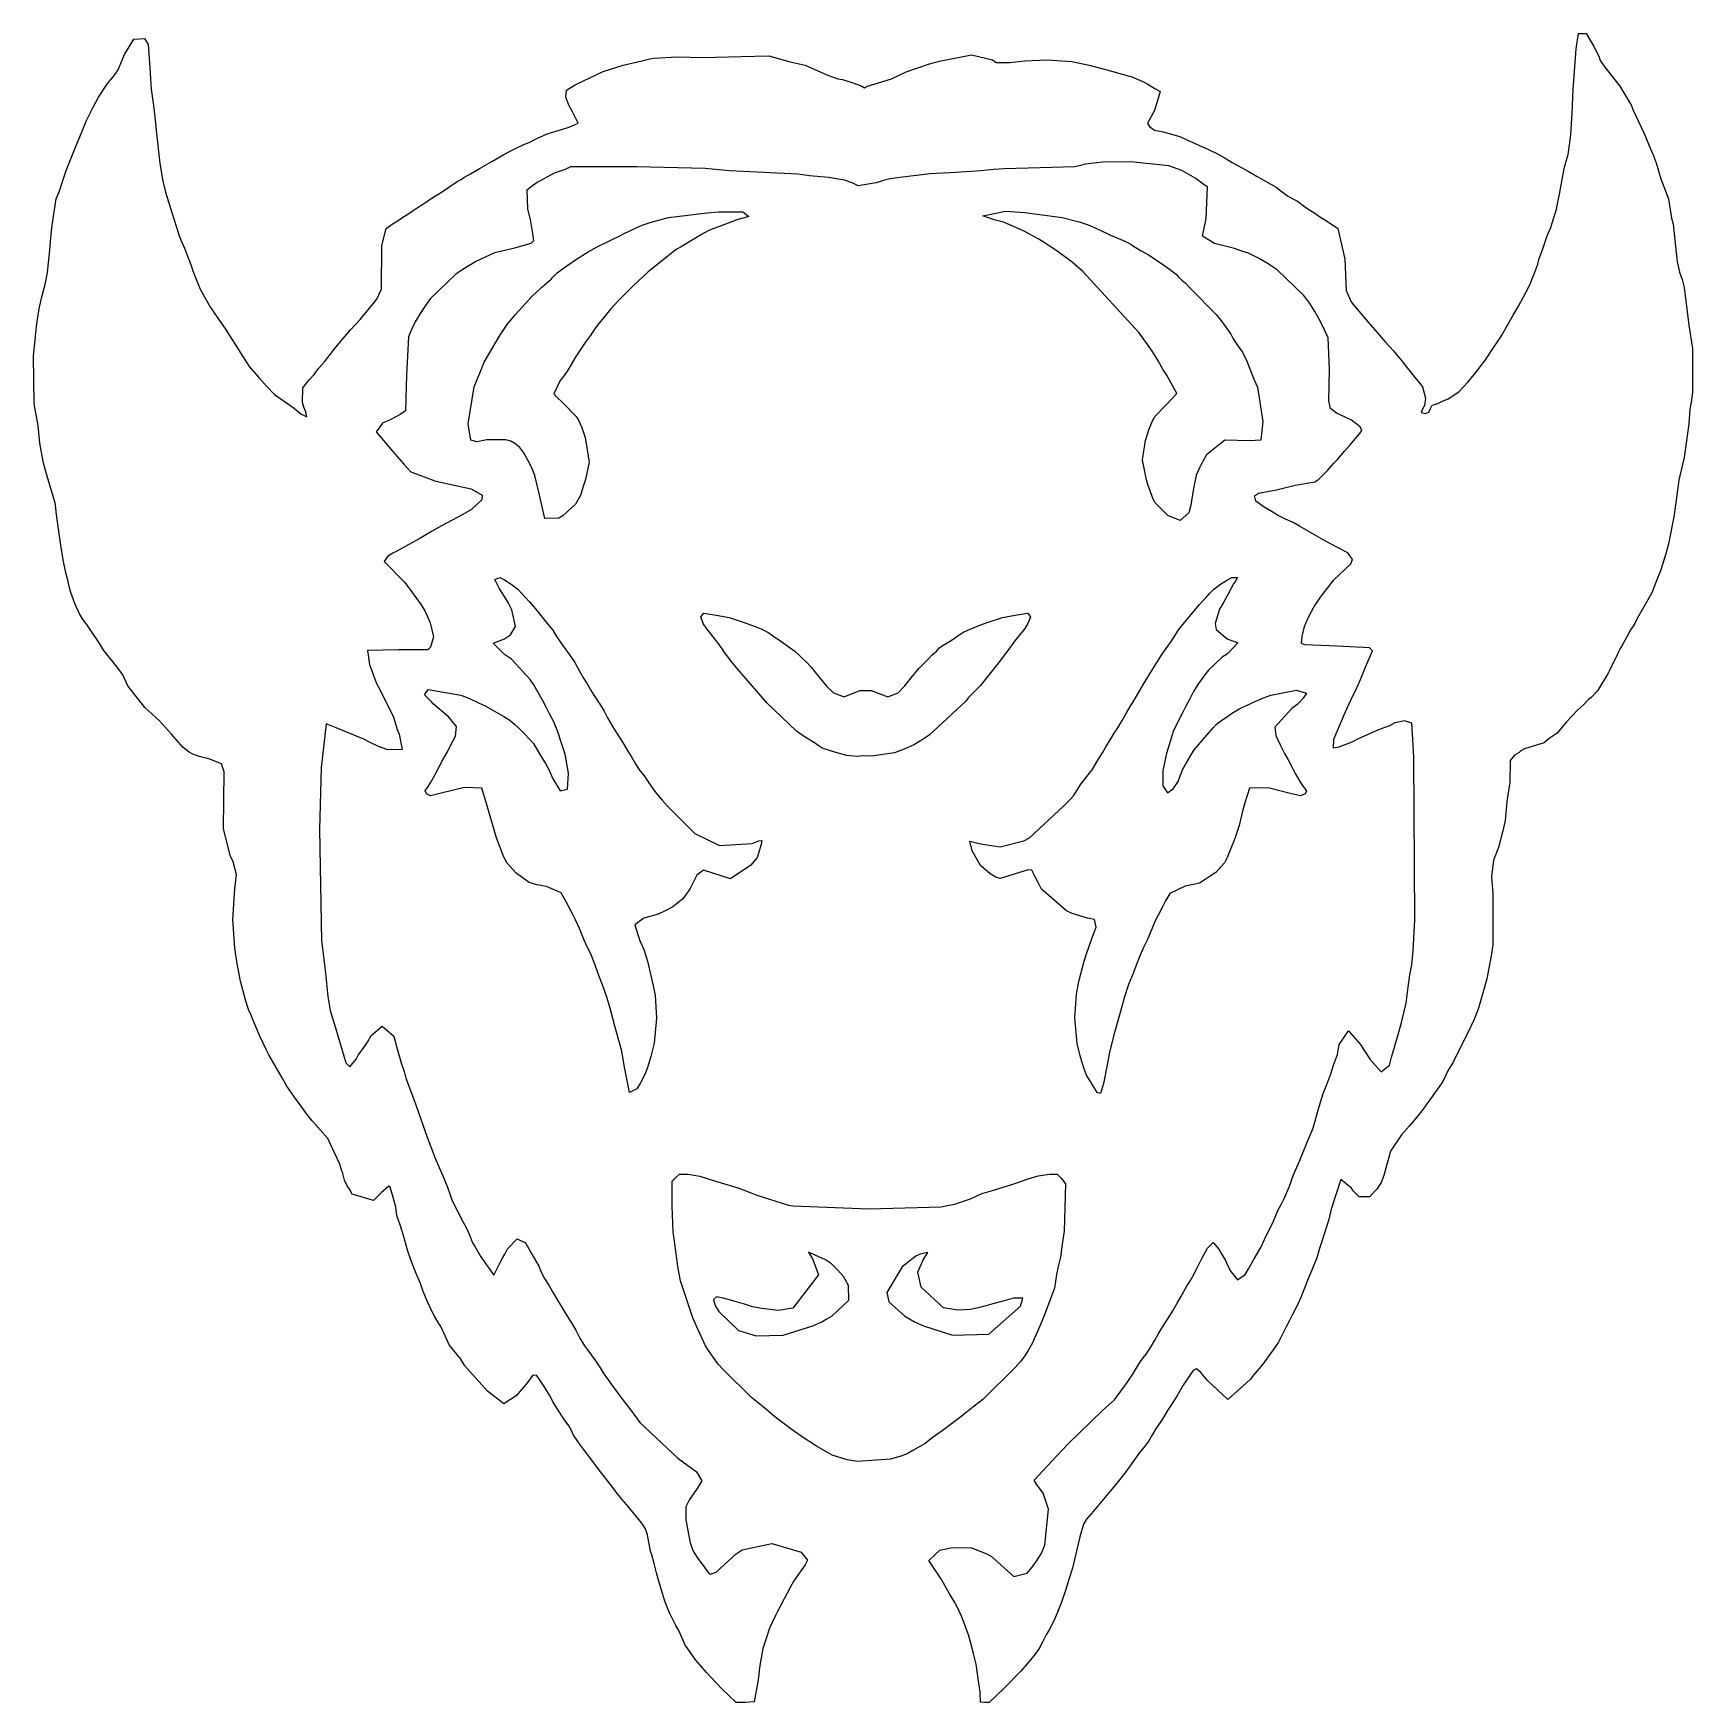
# Model space of a CAD drawing. Extents: x 29.4 to 54.6, y 6.6 to 32.
import ezdxf

# ---------------------------------------------------------------- set-up
doc = ezdxf.new("R2010")
doc.units = 0

msp = doc.modelspace()

# ---------------------------------------------------------------- linework, layer by layer
at = {"layer": 'Image'}
for p, q in [((52.857737, 31.789357), (52.89534, 32.023183)), ((52.89534, 32.023183), (53.012013, 32.0218)), ((53.012013, 32.0218), (53.125164, 31.824832)), ((30.773488, 31.70352), (30.911901, 31.934831)), ((30.911901, 31.934831), (31.077224, 31.946487)), ((31.077224, 31.946487), (31.129977, 31.85409)), ((31.129977, 31.85409), (31.157155, 31.497933)), ((52.812654, 31.171219), (52.857737, 31.789357)), ((53.125164, 31.824832), (53.204062, 31.674057)), ((30.676401, 31.466953), (30.697031, 31.520534)), ((30.697031, 31.520534), (30.773488, 31.70352)), ((31.157155, 31.497933), (31.177475, 31.174526)), ((38.055048, 31.443457), (38.357683, 31.53814)), ((38.357683, 31.53814), (38.640438, 31.603263)), ((38.640438, 31.603263), (38.701576, 31.622852)), ((38.701576, 31.622852), (38.762499, 31.635095)), ((38.762499, 31.635095), (38.829061, 31.647075)), ((38.829061, 31.647075), (39.180732, 31.66704)), ((39.180732, 31.66704), (39.572467, 31.654357)), ((39.572467, 31.654357), (40.155061, 31.670246)), ((40.155061, 31.670246), (40.57365, 31.683541)), ((40.57365, 31.683541), (40.898253, 31.592477)), ((40.898253, 31.592477), (41.12613, 31.539279)), ((41.12613, 31.539279), (41.458144, 31.394625)), ((42.666597, 31.436012), (43.021322, 31.560952)), ((43.021322, 31.560952), (43.17031, 31.601857)), ((43.17031, 31.601857), (43.660614, 31.698587)), ((43.660614, 31.698587), (43.975867, 31.621837)), ((43.975867, 31.621837), (44.034366, 31.580337)), ((44.034366, 31.580337), (44.2413, 31.5803)), ((44.2413, 31.5803), (44.469406, 31.604255)), ((44.469406, 31.604255), (44.80956, 31.619828)), ((44.80956, 31.619828), (45.185245, 31.597228)), ((45.185245, 31.597228), (45.447748, 31.539388)), ((45.447748, 31.539388), (45.738629, 31.463388)), ((53.204062, 31.674057), (53.223507, 31.612235)), ((53.223507, 31.612235), (53.295578, 31.511685)), ((53.295578, 31.511685), (53.519572, 31.221828)), ((30.493004, 31.232259), (30.534513, 31.283841)), ((30.534513, 31.283841), (30.605458, 31.369435)), ((30.605458, 31.369435), (30.676401, 31.466953)), ((37.626203, 31.238128), (37.656655, 31.257415)), ((37.656655, 31.257415), (38.055048, 31.443457)), ((41.458144, 31.394625), (41.62203, 31.333954)), ((41.62203, 31.333954), (41.695318, 31.322152)), ((41.695318, 31.322152), (41.808122, 31.287052)), ((41.808122, 31.287052), (41.968221, 31.229573)), ((42.074644, 31.221719), (42.439137, 31.333948)), ((42.439137, 31.333948), (42.666597, 31.436012)), ((45.738629, 31.463388), (45.859245, 31.425595)), ((45.859245, 31.425595), (46.099165, 31.36384)), ((46.099165, 31.36384), (46.262586, 31.292853)), ((46.262586, 31.292853), (46.340843, 31.252578)), ((46.340843, 31.252578), (46.448141, 31.184741)), ((30.292839, 30.902485), (30.378332, 31.05187)), ((30.378332, 31.05187), (30.493004, 31.232259)), ((31.177475, 31.174526), (31.213551, 30.925938)), ((37.486413, 31.052483), (37.494738, 31.161212)), ((37.53428, 30.93316), (37.486413, 31.052483)), ((37.494738, 31.161212), (37.626203, 31.238128)), ((41.968221, 31.229573), (42.028989, 31.195388)), ((42.028989, 31.195388), (42.074644, 31.221719)), ((46.53077, 31.139461), (46.441952, 30.848138)), ((46.448141, 31.184741), (46.53077, 31.139461)), ((52.797697, 30.808478), (52.812654, 31.171219)), ((53.519572, 31.221828), (53.611266, 31.069213)), ((53.611266, 31.069213), (53.66276, 30.979441)), ((30.189927, 30.686746), (30.292839, 30.902485)), ((31.213551, 30.925938), (31.238923, 30.701811)), ((37.587499, 30.828342), (37.53428, 30.93316)), ((37.639603, 30.730548), (37.587499, 30.828342)), ((46.441952, 30.848138), (46.337987, 30.65666)), ((52.776389, 30.480262), (52.797697, 30.808478)), ((53.66276, 30.979441), (53.692021, 30.936997)), ((53.692021, 30.936997), (53.72052, 30.865133)), ((53.72052, 30.865133), (53.802452, 30.692567)), ((30.052064, 30.352957), (30.116735, 30.51129)), ((30.116735, 30.51129), (30.189927, 30.686746)), ((31.238923, 30.701811), (31.260993, 30.505788)), ((31.260993, 30.505788), (31.308708, 30.045926)), ((37.033389, 30.417499), (37.201684, 30.494848)), ((37.201684, 30.494848), (37.537116, 30.59514)), ((37.537116, 30.59514), (37.671914, 30.658079)), ((37.671914, 30.658079), (37.639603, 30.730548)), ((46.337987, 30.65666), (46.364657, 30.608789)), ((46.364657, 30.608789), (46.441004, 30.551899)), ((46.441004, 30.551899), (46.575796, 30.527476)), ((46.575796, 30.527476), (46.826725, 30.455354)), ((52.755194, 30.325786), (52.776389, 30.480262)), ((53.802452, 30.692567), (53.891377, 30.49897)), ((53.891377, 30.49897), (53.964184, 30.32859)), ((29.996963, 30.213581), (30.052064, 30.352957)), ((36.542862, 30.17976), (36.628003, 30.225231)), ((36.628003, 30.225231), (36.742503, 30.27994)), ((36.742503, 30.27994), (36.856027, 30.335651)), ((36.856027, 30.335651), (36.926974, 30.362597)), ((36.926974, 30.362597), (37.033389, 30.417499)), ((46.826725, 30.455354), (46.926047, 30.409221)), ((46.926047, 30.409221), (47.263982, 30.258221)), ((47.263982, 30.258221), (47.400089, 30.191626)), ((52.733999, 30.179312), (52.755194, 30.325786)), ((53.964184, 30.32859), (54.018075, 30.195936)), ((29.878794, 29.919783), (29.923786, 30.040386)), ((29.923786, 30.040386), (29.996963, 30.213581)), ((31.308708, 30.045926), (31.355794, 29.773461)), ((36.038063, 29.886174), (36.183627, 29.970024)), ((36.183627, 29.970024), (36.361444, 30.073675)), ((36.361444, 30.073675), (36.542862, 30.17976)), ((37.558261, 29.992801), (37.476456, 29.951734)), ((38.566051, 29.993168), (37.558261, 29.992801)), ((39.603911, 29.966526), (38.566051, 29.993168)), ((44.696159, 29.97882), (44.161106, 29.963651)), ((45.230608, 29.993409), (44.696159, 29.97882)), ((45.314267, 30.011725), (45.230608, 29.993409)), ((45.388303, 30.031365), (45.314267, 30.011725)), ((45.519488, 30.047271), (45.388303, 30.031365)), ((45.654184, 30.061345), (45.519488, 30.047271)), ((46.077159, 30.06929), (45.654184, 30.061345)), ((46.661917, 30.00578), (46.077159, 30.06929)), ((46.860045, 29.937765), (46.661917, 30.00578)), ((47.400089, 30.191626), (47.518179, 30.123906)), ((47.518179, 30.123906), (47.62329, 30.060824)), ((47.62329, 30.060824), (47.866591, 29.926947)), ((52.653859, 29.855585), (52.679654, 29.985624)), ((52.679654, 29.985624), (52.703643, 30.080553)), ((52.703643, 30.080553), (52.733999, 30.179312)), ((54.018075, 30.195936), (54.032214, 30.163605)), ((54.032214, 30.163605), (54.046353, 30.134672)), ((54.046353, 30.134672), (54.076088, 30.051264)), ((54.076088, 30.051264), (54.145701, 29.809643)), ((29.781631, 29.629736), (29.878794, 29.919783)), ((31.355794, 29.773461), (31.395971, 29.609201)), ((35.580344, 29.597058), (35.835275, 29.770084)), ((35.835275, 29.770084), (35.893328, 29.800042)), ((35.893328, 29.800042), (35.934267, 29.829084)), ((35.934267, 29.829084), (36.038063, 29.886174)), ((37.048085, 29.753169), (36.95988, 29.690023)), ((37.310055, 29.894366), (37.048085, 29.753169)), ((37.476456, 29.951734), (37.310055, 29.894366)), ((39.976354, 29.932074), (39.603911, 29.966526)), ((41.014014, 29.883042), (39.976354, 29.932074)), ((41.191385, 29.85346), (41.014014, 29.883042)), ((41.482266, 29.831094), (41.191385, 29.85346)), ((41.723484, 29.78855), (41.482266, 29.831094)), ((41.844094, 29.750119), (41.723484, 29.78855)), ((41.935574, 29.703185), (41.844094, 29.750119)), ((42.207986, 29.750946), (41.935574, 29.703185)), ((42.318888, 29.787195), (42.207986, 29.750946)), ((42.387772, 29.80417), (42.318888, 29.787195)), ((42.567751, 29.830979), (42.387772, 29.80417)), ((43.028913, 29.883714), (42.567751, 29.830979)), ((43.418837, 29.907461), (43.028913, 29.883714)), ((43.805656, 29.932626), (43.418837, 29.907461)), ((43.995236, 29.950392), (43.805656, 29.932626)), ((44.161106, 29.963651), (43.995236, 29.950392)), ((47.069267, 29.81671), (46.860045, 29.937765)), ((47.184916, 29.729945), (47.069267, 29.81671)), ((47.248822, 29.686186), (47.184916, 29.729945)), ((47.866591, 29.926947), (48.005927, 29.843883)), ((48.005927, 29.843883), (48.292713, 29.681093)), ((52.601916, 29.579039), (52.653859, 29.855585)), ((54.145701, 29.809643), (54.198065, 29.676849)), ((29.670057, 29.102735), (29.733862, 29.506541)), ((29.733862, 29.506541), (29.781631, 29.629736)), ((31.395971, 29.609201), (31.467215, 29.376499)), ((35.367949, 29.458642), (35.438739, 29.513396)), ((35.438739, 29.513396), (35.526812, 29.568149)), ((35.526812, 29.568149), (35.580344, 29.597058)), ((36.95988, 29.690023), (36.891396, 29.635549)), ((36.891396, 29.635549), (36.903842, 29.349191)), ((47.229716, 29.205441), (47.248822, 29.686186)), ((48.292713, 29.681093), (48.363661, 29.629739)), ((48.363661, 29.629739), (48.467028, 29.551443)), ((48.467028, 29.551443), (48.538969, 29.51336)), ((48.538969, 29.51336), (48.620066, 29.468119)), ((48.620066, 29.468119), (48.72549, 29.39071)), ((52.564042, 29.368843), (52.584898, 29.479034)), ((52.584898, 29.479034), (52.601916, 29.579039)), ((54.198065, 29.676849), (54.262561, 29.506566)), ((54.262561, 29.506566), (54.309266, 29.212267)), ((31.467215, 29.376499), (31.52174, 29.203042)), ((34.967504, 29.197063), (35.007678, 29.225939)), ((35.007678, 29.225939), (35.079972, 29.270427)), ((35.079972, 29.270427), (35.162692, 29.328603)), ((35.162692, 29.328603), (35.272499, 29.400467)), ((35.272499, 29.400467), (35.367949, 29.458642)), ((36.903842, 29.349191), (36.941637, 29.191775)), ((38.783552, 29.151988), (39.047971, 29.220276)), ((39.047971, 29.220276), (39.638207, 29.294439)), ((39.638207, 29.294439), (39.814201, 29.30916)), ((39.814201, 29.30916), (40.179331, 29.309119)), ((40.268259, 29.235124), (40.085913, 29.184828)), ((40.179331, 29.309119), (40.268259, 29.235124)), ((43.829777, 29.248668), (44.177424, 29.319989)), ((44.004622, 29.184851), (43.829777, 29.248668)), ((44.177424, 29.319989), (44.470009, 29.295469)), ((44.470009, 29.295469), (45.035875, 29.222752)), ((45.035875, 29.222752), (45.295926, 29.157478)), ((48.72549, 29.39071), (48.78934, 29.343557)), ((48.78934, 29.343557), (48.867382, 29.295846)), ((48.867382, 29.295846), (48.974482, 29.223982)), ((48.974482, 29.223982), (49.032228, 29.184841)), ((52.513976, 29.201588), (52.528115, 29.253297)), ((52.528115, 29.253297), (52.542734, 29.297785)), ((52.542734, 29.297785), (52.564042, 29.368843)), ((54.309266, 29.212267), (54.335625, 29.117909)), ((29.649991, 28.917941), (29.670057, 29.102735)), ((31.52174, 29.203042), (31.570232, 29.057017)), ((31.570232, 29.057017), (31.605693, 28.941031)), ((34.685985, 28.794753), (34.751074, 29.054367)), ((34.751074, 29.054367), (34.860325, 29.129126)), ((34.860325, 29.129126), (34.967504, 29.197063)), ((36.941637, 29.191775), (36.978472, 28.980364)), ((36.978472, 28.980364), (36.99233, 28.864772)), ((38.326137, 28.951926), (38.365739, 28.971337)), ((38.365739, 28.971337), (38.546697, 29.061635)), ((38.546697, 29.061635), (38.64979, 29.103354)), ((38.64979, 29.103354), (38.783552, 29.151988)), ((39.550667, 28.96397), (39.240248, 28.775304)), ((39.653605, 29.020089), (39.550667, 28.96397)), ((39.723128, 29.047945), (39.653605, 29.020089)), ((39.82409, 29.084346), (39.723128, 29.047945)), ((40.085913, 29.184828), (39.82409, 29.084346)), ((44.142485, 29.151548), (44.004622, 29.184851)), ((44.378527, 29.048103), (44.142485, 29.151548)), ((44.449528, 29.017169), (44.378527, 29.048103)), ((44.570979, 28.952131), (44.449528, 29.017169)), ((45.295926, 29.157478), (45.431189, 29.109568)), ((45.431189, 29.109568), (45.549254, 29.061657)), ((45.549254, 29.061657), (45.71121, 28.983742)), ((45.71121, 28.983742), (45.77506, 28.95195)), ((47.170743, 28.938443), (47.229716, 29.205441)), ((49.032228, 29.184841), (49.102501, 29.139285)), ((49.102501, 29.139285), (49.229724, 29.056574)), ((49.229724, 29.056574), (49.337437, 28.58908)), ((52.410513, 28.925854), (52.428858, 28.969523)), ((52.428858, 28.969523), (52.471417, 29.07073)), ((52.471417, 29.07073), (52.513976, 29.201588)), ((54.335625, 29.117909), (54.395727, 28.54903)), ((29.613246, 28.529893), (29.635174, 28.724052)), ((29.635174, 28.724052), (29.649991, 28.917941)), ((31.605693, 28.941031), (31.641151, 28.857009)), ((31.641151, 28.857009), (31.68452, 28.75677)), ((31.68452, 28.75677), (31.74219, 28.608121)), ((34.682655, 28.130868), (34.685985, 28.794753)), ((36.537215, 28.716978), (36.403349, 28.681878)), ((36.686206, 28.75143), (36.537215, 28.716978)), ((36.952776, 28.826656), (36.686206, 28.75143)), ((36.99233, 28.864772), (36.952776, 28.826656)), ((37.650337, 28.588394), (37.827702, 28.700286)), ((37.827702, 28.700286), (37.9625, 28.776044)), ((37.9625, 28.776044), (38.326137, 28.951926)), ((39.167268, 28.733965), (38.739552, 28.39524)), ((39.240248, 28.775304), (39.167268, 28.733965)), ((44.670649, 28.897378), (44.570979, 28.952131)), ((44.764925, 28.842642), (44.670649, 28.897378)), ((44.824561, 28.800203), (44.764925, 28.842642)), ((44.939688, 28.7261), (44.824561, 28.800203)), ((45.19084, 28.542508), (44.939688, 28.7261)), ((45.77506, 28.95195), (45.990855, 28.862932)), ((45.990855, 28.862932), (46.079955, 28.815266)), ((46.079955, 28.815266), (46.122703, 28.785976)), ((46.122703, 28.785976), (46.241967, 28.71366)), ((46.241967, 28.71366), (46.36258, 28.647682)), ((47.354582, 28.827581), (47.170743, 28.938443)), ((47.660341, 28.748299), (47.354582, 28.827581)), ((47.756993, 28.715987), (47.660341, 28.748299)), ((47.870503, 28.681078), (47.756993, 28.715987)), ((52.296465, 28.598569), (52.350208, 28.747354)), ((52.350208, 28.747354), (52.410513, 28.925854)), ((29.597921, 28.38612), (29.613246, 28.529893)), ((31.74219, 28.608121), (31.783936, 28.491863)), ((31.783936, 28.491863), (31.811537, 28.411999)), ((36.128603, 28.555262), (35.919982, 28.431253)), ((36.184116, 28.580583), (36.128603, 28.555262)), ((36.403349, 28.681878), (36.184116, 28.580583)), ((37.429656, 28.43795), (37.500398, 28.486544)), ((37.500398, 28.486544), (37.650337, 28.588394)), ((45.353628, 28.397773), (45.19084, 28.542508)), ((46.36258, 28.647682), (46.597778, 28.486743)), ((46.597778, 28.486743), (46.672897, 28.435412)), ((48.024526, 28.604982), (47.870503, 28.681078)), ((48.173514, 28.514913), (48.024526, 28.604982)), ((48.307361, 28.423117), (48.173514, 28.514913)), ((49.337437, 28.58908), (49.355979, 28.112441)), ((52.230001, 28.392165), (52.27256, 28.509594)), ((52.27256, 28.509594), (52.296465, 28.598569)), ((54.395727, 28.54903), (54.431186, 28.388583)), ((29.513596, 28.01451), (29.564466, 28.203849)), ((29.564466, 28.203849), (29.597921, 28.38612)), ((31.811537, 28.411999), (31.86814, 28.267743)), ((31.86814, 28.267743), (31.924745, 28.133624)), ((35.813562, 28.361712), (35.42547, 27.986976)), ((35.919982, 28.431253), (35.813562, 28.361712)), ((37.123448, 28.160596), (37.262143, 28.281396)), ((37.262143, 28.281396), (37.288305, 28.315109)), ((37.288305, 28.315109), (37.355562, 28.381689)), ((37.355562, 28.381689), (37.429656, 28.43795)), ((38.521671, 28.192063), (38.415251, 28.085411)), ((38.590564, 28.260504), (38.521671, 28.192063)), ((38.739552, 28.39524), (38.590564, 28.260504)), ((46.20974, 27.468614), (45.353628, 28.397773)), ((46.672897, 28.435412), (46.773086, 28.359487)), ((46.773086, 28.359487), (46.809544, 28.316113)), ((46.809544, 28.316113), (46.859223, 28.267729)), ((46.859223, 28.267729), (46.9089, 28.226548)), ((46.9089, 28.226548), (46.995934, 28.135269)), ((48.715513, 28.036691), (48.307361, 28.423117)), ((52.094636, 28.089787), (52.15175, 28.199082)), ((52.15175, 28.199082), (52.187682, 28.289291)), ((52.187682, 28.289291), (52.230001, 28.392165)), ((54.431186, 28.388583), (54.472074, 28.278427)), ((54.472074, 28.278427), (54.499337, 28.158263)), ((29.475183, 27.833854), (29.513596, 28.01451)), ((31.924745, 28.133624), (31.974475, 28.041101)), ((31.974475, 28.041101), (32.082309, 27.853544)), ((34.572447, 27.927404), (34.60967, 27.97678)), ((34.60967, 27.97678), (34.682655, 28.130868)), ((35.42547, 27.986976), (35.351587, 27.884348)), ((36.713831, 27.739785), (36.9692, 28.02029)), ((36.9692, 28.02029), (37.123448, 28.160596)), ((38.279375, 27.948527), (38.169783, 27.829685)), ((38.415251, 28.085411), (38.279375, 27.948527)), ((46.995934, 28.135269), (47.384243, 27.739305)), ((48.806626, 27.91281), (48.715513, 28.036691)), ((49.355979, 28.112441), (49.433497, 27.939203)), ((49.433497, 27.939203), (49.469763, 27.894714)), ((51.980754, 27.873089), (52.05727, 28.014501)), ((52.05727, 28.014501), (52.094636, 28.089787)), ((54.499337, 28.158263), (54.571038, 27.583352)), ((29.439967, 27.607996), (29.475183, 27.833854)), ((32.082309, 27.853544), (32.19237, 27.688818)), ((32.19237, 27.688818), (32.308019, 27.522355)), ((34.356872, 27.670073), (34.572447, 27.927404)), ((35.270595, 27.761338), (35.194658, 27.634072)), ((35.351587, 27.884348), (35.270595, 27.761338)), ((36.596164, 27.591449), (36.713831, 27.739785)), ((38.169783, 27.829685), (37.96958, 27.582862)), ((47.384243, 27.739305), (47.508404, 27.581308)), ((48.881838, 27.789157), (48.806626, 27.91281)), ((48.946252, 27.676266), (48.881838, 27.789157)), ((49.469763, 27.894714), (49.69387, 27.629407)), ((51.81076, 27.583317), (51.899443, 27.736205)), ((51.899443, 27.736205), (51.980754, 27.873089)), ((29.385419, 27.117924), (29.439967, 27.607996)), ((32.308019, 27.522355), (32.465211, 27.273134)), ((33.989013, 27.249903), (34.210831, 27.514169)), ((34.210831, 27.514169), (34.356872, 27.670073)), ((35.141343, 27.530143), (35.091302, 27.408142)), ((35.194658, 27.634072), (35.141343, 27.530143)), ((36.431689, 27.341646), (36.491381, 27.443341)), ((36.491381, 27.443341), (36.596164, 27.591449)), ((37.928737, 27.525593), (37.854244, 27.423349)), ((37.96958, 27.582862), (37.928737, 27.525593)), ((46.387413, 27.220901), (46.20974, 27.468614)), ((47.508404, 27.581308), (47.604182, 27.44555)), ((47.604182, 27.44555), (47.638972, 27.376587)), ((49.002223, 27.566758), (48.946252, 27.676266)), ((49.04273, 27.475011), (49.002223, 27.566758)), ((49.085958, 27.389752), (49.04273, 27.475011)), ((49.69387, 27.629407), (49.832489, 27.469605)), ((49.832489, 27.469605), (49.953102, 27.332079)), ((51.668938, 27.343567), (51.724553, 27.432103)), ((51.724553, 27.432103), (51.81076, 27.583317)), ((54.571038, 27.583352), (54.628202, 27.227272)), ((32.465211, 27.273134), (32.667931, 26.95557)), ((33.812054, 27.028185), (33.989013, 27.249903)), ((35.091302, 27.408142), (35.061468, 26.830176)), ((36.245668, 27.022067), (36.431689, 27.341646)), ((37.782055, 27.320687), (37.637275, 27.107665)), ((37.854244, 27.423349), (37.782055, 27.320687)), ((46.454811, 27.115819), (46.387413, 27.220901)), ((47.638972, 27.376587), (47.712239, 27.268478)), ((47.712239, 27.268478), (47.782527, 27.172659)), ((49.102863, 26.91066), (49.085958, 27.389752)), ((49.953102, 27.332079), (50.073439, 27.197074)), ((50.073439, 27.197074), (50.21847, 27.018634)), ((51.478219, 27.05782), (51.594037, 27.234241)), ((51.594037, 27.234241), (51.668938, 27.343567)), ((54.628202, 27.227272), (54.629331, 26.556725)), ((29.398091, 26.38684), (29.385419, 27.117924)), ((32.667931, 26.95557), (32.81338, 26.786454)), ((33.655971, 26.835326), (33.723372, 26.922664)), ((33.723372, 26.922664), (33.812054, 27.028185)), ((36.187725, 26.877565), (36.245668, 27.022067)), ((37.580782, 27.012167), (37.517503, 26.897888)), ((37.637275, 27.107665), (37.580782, 27.012167)), ((46.498798, 27.038456), (46.454811, 27.115819)), ((46.574795, 26.906432), (46.498798, 27.038456)), ((47.782527, 27.172659), (47.845677, 27.035775)), ((47.845677, 27.035775), (47.917951, 26.854795)), ((50.21847, 27.018634), (50.285873, 26.932246)), ((50.285873, 26.932246), (50.330097, 26.877493)), ((51.310669, 26.835875), (51.478219, 27.05782)), ((32.81338, 26.786454), (32.932351, 26.653032)), ((33.484705, 26.629319), (33.58403, 26.754671)), ((33.58403, 26.754671), (33.655971, 26.835326)), ((35.061468, 26.830176), (35.046708, 26.281888)), ((36.090019, 26.643782), (36.13918, 26.755506)), ((36.13918, 26.755506), (36.187725, 26.877565)), ((37.40193, 26.742196), (37.351582, 26.633222)), ((37.451406, 26.802806), (37.40193, 26.742196)), ((37.517503, 26.897888), (37.451406, 26.802806)), ((46.636948, 26.811459), (46.574795, 26.906432)), ((46.781158, 26.541998), (46.636948, 26.811459)), ((47.917951, 26.854795), (47.95889, 26.750026)), ((47.95889, 26.750026), (48.007071, 26.641373)), ((49.093013, 26.431598), (49.102863, 26.91066)), ((50.330097, 26.877493), (50.408732, 26.780359)), ((50.408732, 26.780359), (50.463117, 26.716179)), ((50.463117, 26.716179), (50.522259, 26.643802)), ((51.074159, 26.568978), (51.20198, 26.712736)), ((51.20198, 26.712736), (51.310669, 26.835875)), ((32.932351, 26.653032), (33.053083, 26.529322)), ((33.053083, 26.529322), (33.249086, 26.39147)), ((33.478637, 26.406132), (33.484705, 26.629319)), ((36.002223, 26.084414), (36.090019, 26.643782)), ((37.351582, 26.633222), (37.301278, 26.538674)), ((37.301278, 26.538674), (37.355194, 26.482894)), ((37.355194, 26.482894), (37.430386, 26.414479)), ((37.430386, 26.414479), (37.643227, 26.195418)), ((46.617986, 26.370449), (46.781158, 26.541998)), ((48.007071, 26.641373), (48.091018, 26.120258)), ((49.118808, 26.315247), (49.093013, 26.431598)), ((50.522259, 26.643802), (50.566102, 26.473389)), ((50.566102, 26.473389), (50.548943, 26.360158)), ((50.752916, 26.392425), (50.825506, 26.426648)), ((50.825506, 26.426648), (50.912166, 26.460871)), ((50.912166, 26.460871), (51.074159, 26.568978)), ((54.629331, 26.556725), (54.606894, 26.413197)), ((29.458551, 26.057077), (29.398091, 26.38684)), ((33.249086, 26.39147), (33.358035, 26.313665)), ((33.358035, 26.313665), (33.456598, 26.235926)), ((33.456598, 26.235926), (33.544393, 26.187119)), ((33.499522, 26.337691), (33.478637, 26.406132)), ((33.528308, 26.262405), (33.499522, 26.337691)), ((33.544393, 26.187119), (33.528308, 26.262405)), ((34.965118, 26.225462), (34.811665, 26.143541)), ((35.046708, 26.281888), (34.965118, 26.225462)), ((37.643227, 26.195418), (37.678401, 26.138342)), ((46.412432, 26.127743), (46.454802, 26.199971)), ((46.454802, 26.199971), (46.617986, 26.370449)), ((49.21339, 26.246357), (49.118808, 26.315247)), ((49.334856, 26.188112), (49.21339, 26.246357)), ((49.437565, 26.137513), (49.334856, 26.188112)), ((50.513355, 26.289758), (50.499216, 26.25473)), ((50.499216, 26.25473), (50.566802, 26.240852)), ((50.527494, 26.325216), (50.513355, 26.289758)), ((50.548943, 26.360158), (50.527494, 26.325216)), ((50.566802, 26.240852), (50.616276, 26.260954)), ((50.616276, 26.260954), (50.641083, 26.316706)), ((50.641083, 26.316706), (50.668628, 26.365046)), ((50.668628, 26.365046), (50.704893, 26.378733)), ((50.704893, 26.378733), (50.752916, 26.392425)), ((54.588042, 26.30369), (54.569302, 26.084477)), ((54.606894, 26.413197), (54.588042, 26.30369)), ((29.484092, 25.790154), (29.458551, 26.057077)), ((34.698147, 26.091055), (34.59808, 25.960264)), ((34.59808, 25.960264), (34.847028, 25.668021)), ((34.811665, 26.143541), (34.698147, 26.091055)), ((36.039014, 25.83333), (36.002223, 26.084414)), ((37.678401, 26.138342), (37.729678, 26.027543)), ((37.729678, 26.027543), (37.779154, 25.872249)), ((46.303021, 25.828981), (46.355184, 25.993241)), ((46.355184, 25.993241), (46.412432, 26.127743)), ((48.091018, 26.120258), (48.060818, 25.835369)), ((49.569422, 26.038306), (49.437565, 26.137513)), ((49.471756, 25.824567), (49.558934, 25.930736)), ((49.558934, 25.930736), (49.595584, 25.982301)), ((49.595584, 25.982301), (49.569422, 26.038306)), ((54.569302, 26.084477), (54.500545, 25.571164)), ((29.540475, 25.482166), (29.484092, 25.790154)), ((34.847028, 25.668021), (34.919615, 25.582958)), ((36.139623, 25.810707), (36.039014, 25.83333)), ((36.284962, 25.839192), (36.139623, 25.810707)), ((36.574112, 25.838046), (36.284962, 25.839192)), ((36.649629, 25.817515), (36.574112, 25.838046)), ((36.7104, 25.785151), (36.649629, 25.817515)), ((36.787966, 25.724374), (36.7104, 25.785151)), ((36.848946, 25.638605), (36.787966, 25.724374)), ((37.779154, 25.872249), (37.84157, 25.500133)), ((46.259273, 25.535897), (46.303021, 25.828981)), ((47.510797, 25.83624), (47.233601, 25.611024)), ((47.887352, 25.825097), (47.510797, 25.83624)), ((48.060818, 25.835369), (47.887352, 25.825097)), ((49.224897, 25.541743), (49.338697, 25.671679)), ((49.338697, 25.671679), (49.421249, 25.760802)), ((49.421249, 25.760802), (49.471756, 25.824567)), ((29.592624, 25.283684), (29.540475, 25.482166)), ((34.919615, 25.582958), (35.018701, 25.473711)), ((35.018701, 25.473711), (35.12557, 25.353449)), ((36.907264, 25.529719), (36.848946, 25.638605)), ((36.966508, 25.411729), (36.907264, 25.529719)), ((37.016806, 25.29678), (36.966508, 25.411729)), ((37.84157, 25.500133), (37.786057, 25.235741)), ((46.319085, 25.229667), (46.259273, 25.535897)), ((47.129458, 25.41371), (47.078074, 25.299576)), ((47.171825, 25.502684), (47.129458, 25.41371)), ((47.233601, 25.611024), (47.171825, 25.502684)), ((49.074755, 25.374798), (49.17325, 25.48422)), ((49.17325, 25.48422), (49.224897, 25.541743)), ((54.471665, 25.441125), (54.419256, 25.226261)), ((54.500545, 25.571164), (54.471665, 25.441125)), ((29.676054, 25.014698), (29.592624, 25.283684)), ((35.12557, 25.353449), (35.494287, 25.214212)), ((35.494287, 25.214212), (35.714223, 25.165533)), ((35.714223, 25.165533), (36.044324, 25.09233)), ((37.074653, 25.043545), (37.016806, 25.29678)), ((37.786057, 25.235741), (37.751076, 25.127018)), ((46.341296, 25.159279), (46.319085, 25.229667)), ((46.420927, 24.93382), (46.341296, 25.159279)), ((47.078074, 25.299576), (47.028499, 25.073718)), ((48.442179, 25.11608), (48.584075, 25.15117)), ((48.584075, 25.15117), (48.881966, 25.200073)), ((48.881966, 25.200073), (48.942904, 25.241407)), ((48.942904, 25.241407), (49.074755, 25.374798)), ((54.419256, 25.226261), (54.373172, 24.886746)), ((29.697249, 24.947901), (29.676054, 25.014698)), ((29.714465, 24.882401), (29.697249, 24.947901)), ((36.044324, 25.09233), (36.211208, 24.995648)), ((36.205987, 24.924737), (36.04954, 24.777274)), ((36.211208, 24.995648), (36.205987, 24.924737)), ((37.1676, 24.6406), (37.074653, 25.043545)), ((37.707616, 24.990134), (37.633821, 24.860776)), ((37.751076, 25.127018), (37.707616, 24.990134)), ((46.454811, 24.878328), (46.420927, 24.93382)), ((47.028499, 25.073718), (46.994753, 24.845644)), ((47.964828, 24.988239), (48.025297, 25.025784)), ((47.986277, 24.905105), (47.964828, 24.988239)), ((48.109986, 24.812696), (47.986277, 24.905105)), ((48.025297, 25.025784), (48.300286, 25.076691)), ((48.300286, 25.076691), (48.442179, 25.11608)), ((29.741812, 24.660865), (29.714465, 24.882401)), ((29.804637, 24.236526), (29.741812, 24.660865)), ((35.917311, 24.704208), (35.593346, 24.527984)), ((36.04954, 24.777274), (35.917311, 24.704208)), ((37.167674, 24.640576), (37.1676, 24.6406)), ((37.382039, 24.647138), (37.167674, 24.640576)), ((37.438848, 24.681362), (37.382039, 24.647138)), ((37.633821, 24.860776), (37.438848, 24.681362)), ((46.64353, 24.688287), (46.454811, 24.878328)), ((46.643557, 24.688285), (46.64353, 24.688287)), ((46.832208, 24.613274), (46.643557, 24.688285)), ((46.966255, 24.729469), (46.832208, 24.613274)), ((46.994753, 24.845644), (46.966255, 24.729469)), ((48.230402, 24.744291), (48.109986, 24.812696)), ((48.316155, 24.695154), (48.230402, 24.744291)), ((48.435106, 24.632603), (48.316155, 24.695154)), ((54.342526, 24.667732), (54.261867, 24.257082)), ((54.373172, 24.886746), (54.342526, 24.667732)), ((35.444361, 24.441977), (35.266993, 24.338791)), ((35.593346, 24.527984), (35.444361, 24.441977)), ((48.550504, 24.579502), (48.435106, 24.632603)), ((48.650448, 24.524644), (48.550504, 24.579502)), ((48.912962, 24.371685), (48.650448, 24.524644)), ((29.837666, 24.010631), (29.804637, 24.236526)), ((34.983204, 24.18185), (34.855501, 24.11301)), ((35.096717, 24.244682), (34.983204, 24.18185)), ((35.266993, 24.338791), (35.096717, 24.244682)), ((49.016125, 24.313019), (48.912962, 24.371685)), ((49.120031, 24.256612), (49.016125, 24.313019)), ((49.236809, 24.195544), (49.120031, 24.256612)), ((49.385904, 24.120217), (49.236809, 24.195544)), ((54.261867, 24.257082), (54.223312, 24.10651)), ((29.878125, 23.81479), (29.837666, 24.010631)), ((34.772812, 24.065329), (34.722199, 23.985412)), ((34.722199, 23.985412), (35.034139, 23.675292)), ((34.855501, 24.11301), (34.772812, 24.065329)), ((49.16725, 23.702722), (49.427893, 23.951878)), ((49.455494, 24.020321), (49.385904, 24.120217)), ((49.427893, 23.951878), (49.455494, 24.020321)), ((54.223312, 24.10651), (54.139126, 23.845322)), ((29.910056, 23.710414), (29.878125, 23.81479)), ((29.931363, 23.608974), (29.910056, 23.710414)), ((35.034139, 23.675292), (35.11136, 23.565785)), ((36.404, 23.713853), (36.482303, 23.743749)), ((36.473444, 23.583608), (36.404, 23.713853)), ((36.482303, 23.743749), (36.550612, 23.709526)), ((36.550612, 23.709526), (36.652553, 23.644506)), ((36.652553, 23.644506), (36.756572, 23.564536)), ((47.345836, 23.56885), (47.445703, 23.643483)), ((47.445703, 23.643483), (47.553108, 23.70954)), ((47.646775, 23.645387), (47.549657, 23.463288)), ((47.553108, 23.70954), (47.616504, 23.744631)), ((47.616504, 23.744631), (47.70583, 23.743773)), ((47.673896, 23.688136), (47.646775, 23.645387)), ((47.70583, 23.743773), (47.673896, 23.688136)), ((49.09403, 23.606904), (49.16725, 23.702722)), ((54.075719, 23.685522), (54.010294, 23.508683)), ((54.139126, 23.845322), (54.075719, 23.685522)), ((29.952671, 23.516849), (29.931363, 23.608974)), ((30.014935, 23.348727), (29.952671, 23.516849)), ((35.11136, 23.565785), (35.283239, 23.326253)), ((36.543491, 23.469101), (36.473444, 23.583608)), ((36.608729, 23.362322), (36.543491, 23.469101)), ((36.756572, 23.564536), (36.802413, 23.514955)), ((36.802413, 23.514955), (36.931673, 23.37249)), ((36.931673, 23.37249), (37.052241, 23.237277)), ((47.128415, 23.333516), (47.192683, 23.402719)), ((47.192683, 23.402719), (47.221277, 23.43588)), ((47.221277, 23.43588), (47.28574, 23.505457)), ((47.28574, 23.505457), (47.345836, 23.56885)), ((47.549657, 23.463288), (47.4854, 23.354804)), ((48.873059, 23.302087), (48.924875, 23.386024)), ((48.924875, 23.386024), (48.967389, 23.444451)), ((48.967389, 23.444451), (49.014045, 23.504241)), ((49.014045, 23.504241), (49.09403, 23.606904)), ((54.010294, 23.508683), (53.787553, 23.118604)), ((30.094268, 23.180091), (30.014935, 23.348727)), ((30.139973, 23.111649), (30.094268, 23.180091)), ((35.283239, 23.326253), (35.341476, 23.235165)), ((35.341476, 23.235165), (35.373406, 23.170219)), ((35.373406, 23.170219), (35.423083, 23.054386)), ((36.665868, 23.254141), (36.608729, 23.362322)), ((36.721573, 22.997738), (36.665868, 23.254141)), ((37.052241, 23.237277), (37.203464, 23.04564)), ((39.542341, 23.14371), (39.58347, 23.200483)), ((39.577797, 23.046031), (39.542341, 23.14371)), ((39.58347, 23.200483), (39.77358, 23.169681)), ((39.77358, 23.169681), (39.968872, 23.13441)), ((39.968872, 23.13441), (40.18261, 23.066546)), ((43.914156, 23.065571), (44.129299, 23.134398)), ((44.129299, 23.134398), (44.324591, 23.16967)), ((44.324591, 23.16967), (44.514704, 23.200471)), ((44.555736, 23.142969), (44.509604, 23.034831)), ((44.514704, 23.200471), (44.555736, 23.142969)), ((46.871689, 23.027614), (47.028644, 23.218938)), ((47.028644, 23.218938), (47.128415, 23.333516)), ((47.433494, 23.264292), (47.362981, 23.046539)), ((47.4854, 23.354804), (47.433494, 23.264292)), ((48.723176, 22.999827), (48.774665, 23.11797)), ((48.774665, 23.11797), (48.831547, 23.227477)), ((48.831547, 23.227477), (48.873059, 23.302087)), ((53.787553, 23.118604), (53.748522, 23.046527)), ((30.208074, 23.011419), (30.139973, 23.111649)), ((30.279007, 22.908756), (30.208074, 23.011419)), ((30.346021, 22.812938), (30.279007, 22.908756)), ((35.423083, 23.054386), (35.472765, 22.843253)), ((36.550662, 22.811476), (36.646649, 22.870788)), ((36.646649, 22.870788), (36.721573, 22.997738)), ((37.203464, 23.04564), (37.288497, 22.943451)), ((37.288497, 22.943451), (37.345258, 22.847159)), ((39.633324, 22.961646), (39.577797, 23.046031)), ((39.790984, 22.765025), (39.633324, 22.961646)), ((40.18261, 23.066546), (40.309398, 23.018626)), ((40.309398, 23.018626), (40.455891, 22.961597)), ((40.455891, 22.961597), (40.573978, 22.901654)), ((40.573978, 22.901654), (40.650923, 22.848031)), ((43.452118, 22.857001), (43.51629, 22.9019)), ((43.51629, 22.9019), (43.614992, 22.949775)), ((43.614992, 22.949775), (43.782985, 23.018375)), ((43.782985, 23.018375), (43.914156, 23.065571)), ((44.468332, 22.967364), (44.316051, 22.779116)), ((44.509604, 23.034831), (44.468332, 22.967364)), ((46.736225, 22.831517), (46.808985, 22.947505)), ((46.808985, 22.947505), (46.871689, 23.027614)), ((47.362981, 23.046539), (47.382539, 22.951804)), ((47.382539, 22.951804), (47.547478, 22.811549)), ((48.687862, 22.845978), (48.723176, 22.999827)), ((53.664792, 22.909602), (53.549891, 22.693608)), ((53.677605, 22.940561), (53.664792, 22.909602)), ((53.713061, 22.989578), (53.677605, 22.940561)), ((53.748522, 23.046527), (53.713061, 22.989578)), ((30.399409, 22.723963), (30.346021, 22.812938)), ((30.456246, 22.634994), (30.399409, 22.723963)), ((30.658588, 22.381691), (30.456246, 22.634994)), ((34.943037, 22.641725), (34.468786, 22.633279)), ((34.468786, 22.633279), (34.499145, 22.421304)), ((35.385358, 22.641896), (34.943037, 22.641725)), ((35.429061, 22.684011), (35.385358, 22.641896)), ((35.472765, 22.843253), (35.429061, 22.684011)), ((36.380612, 22.745222), (36.550662, 22.811476)), ((36.550662, 22.573919), (36.380612, 22.745222)), ((37.345258, 22.847159), (37.402013, 22.763852)), ((37.402013, 22.763852), (37.451692, 22.696587)), ((37.451692, 22.696587), (37.501372, 22.624005)), ((37.501372, 22.624005), (37.548455, 22.56028)), ((39.869879, 22.652096), (39.790984, 22.765025)), ((39.900049, 22.600764), (39.869879, 22.652096)), ((40.650923, 22.848031), (40.719322, 22.798763)), ((40.719322, 22.798763), (40.967988, 22.625137)), ((40.967988, 22.625137), (41.024424, 22.572216)), ((43.05707, 22.561802), (43.128379, 22.629782)), ((43.128379, 22.629782), (43.160786, 22.6692)), ((43.160786, 22.6692), (43.227823, 22.714208)), ((43.227823, 22.714208), (43.34744, 22.785659)), ((43.34744, 22.785659), (43.452118, 22.857001)), ((44.233998, 22.668042), (44.089286, 22.47143)), ((44.316051, 22.779116), (44.233998, 22.668042)), ((46.549606, 22.56318), (46.596692, 22.629446)), ((46.596692, 22.629446), (46.646368, 22.700312)), ((46.646368, 22.700312), (46.696051, 22.76896)), ((46.696051, 22.76896), (46.736225, 22.831517)), ((47.547478, 22.811549), (47.711291, 22.750373)), ((47.711291, 22.750373), (47.554573, 22.584461)), ((48.679226, 22.737982), (48.687862, 22.845978)), ((48.727923, 22.718347), (48.679226, 22.737982)), ((49.222463, 22.698316), (48.727923, 22.718347)), ((49.715736, 22.673319), (49.222463, 22.698316)), ((49.649383, 22.368113), (49.756627, 22.628192)), ((49.756627, 22.628192), (49.715736, 22.673319)), ((53.501744, 22.61101), (53.465668, 22.533611)), ((53.529204, 22.663898), (53.501744, 22.61101)), ((53.549891, 22.693608), (53.529204, 22.663898)), ((30.747267, 22.265802), (30.658588, 22.381691)), ((34.499145, 22.421304), (34.568447, 22.226982)), ((36.659902, 22.501824), (36.550662, 22.573919)), ((36.942959, 22.189754), (36.659902, 22.501824)), ((37.548455, 22.56028), (37.622273, 22.450196)), ((37.622273, 22.450196), (37.69254, 22.320157)), ((39.935648, 22.558025), (39.900049, 22.600764)), ((40.003407, 22.471041), (39.935648, 22.558025)), ((40.087249, 22.366629), (40.003407, 22.471041)), ((40.42346, 21.977943), (40.087249, 22.366629)), ((41.024424, 22.572216), (41.082347, 22.517954)), ((41.082347, 22.517954), (41.149891, 22.454101)), ((41.149891, 22.454101), (41.219425, 22.381751)), ((41.219425, 22.381751), (41.342982, 22.230269)), ((42.738328, 22.217484), (42.858061, 22.359038)), ((42.858061, 22.359038), (42.955797, 22.458772)), ((42.955797, 22.458772), (43.006871, 22.512739)), ((43.006871, 22.512739), (43.05707, 22.561802)), ((44.014271, 22.373497), (43.831594, 22.149037)), ((44.089286, 22.47143), (44.014271, 22.373497)), ((46.276113, 22.120942), (46.45047, 22.409147)), ((46.45047, 22.409147), (46.549606, 22.56318)), ((47.469438, 22.531618), (47.263695, 22.332904)), ((47.554573, 22.584461), (47.469438, 22.531618)), ((49.577865, 22.19085), (49.649383, 22.368113)), ((53.436356, 22.473802), (53.365019, 22.327025)), ((53.465668, 22.533611), (53.436356, 22.473802)), ((30.820586, 22.097578), (30.747267, 22.265802)), ((31.079539, 21.768075), (30.820586, 22.097578)), ((34.568447, 22.226982), (34.605718, 22.130037)), ((34.605718, 22.130037), (34.665086, 22.019072)), ((36.998995, 22.108927), (36.942959, 22.189754)), ((37.063685, 21.995967), (36.998995, 22.108927)), ((37.69254, 22.320157), (37.753695, 22.213062)), ((37.753695, 22.213062), (37.812019, 22.124088)), ((37.812019, 22.124088), (37.861699, 22.036375)), ((41.342982, 22.230269), (41.458047, 22.086541)), ((42.540425, 21.991523), (42.64279, 22.097506)), ((42.64279, 22.097506), (42.738328, 22.217484)), ((43.794279, 22.102756), (43.730341, 22.034766)), ((43.831594, 22.149037), (43.794279, 22.102756)), ((46.240894, 22.059344), (46.276113, 22.120942)), ((47.102656, 22.113898), (47.037573, 22.008375)), ((47.150174, 22.186068), (47.102656, 22.113898)), ((47.206931, 22.263842), (47.150174, 22.186068)), ((47.263695, 22.332904), (47.206931, 22.263842)), ((49.505095, 22.030967), (49.577865, 22.19085)), ((53.342215, 22.289385), (53.179813, 22.019854)), ((53.365019, 22.327025), (53.342215, 22.289385)), ((34.665086, 22.019072), (34.733877, 21.883314)), ((34.733877, 21.883314), (34.848341, 21.65463)), ((35.336588, 21.960324), (35.39111, 22.038394)), ((35.394141, 21.904323), (35.336588, 21.960324)), ((35.39111, 22.038394), (35.8867, 21.952217)), ((35.443818, 21.853673), (35.394141, 21.904323)), ((35.46569, 21.823772), (35.443818, 21.853673)), ((35.8867, 21.952217), (36.011394, 21.90873)), ((36.011394, 21.90873), (36.158429, 21.838672)), ((37.124072, 21.887931), (37.063685, 21.995967)), ((37.18092, 21.779009), (37.124072, 21.887931)), ((37.861699, 22.036375), (37.913134, 21.952311)), ((37.913134, 21.952311), (37.983362, 21.845124)), ((37.983362, 21.845124), (38.040004, 21.759385)), ((40.54571, 21.837297), (40.42346, 21.977943)), ((41.458047, 22.086541), (41.558549, 21.98821)), ((41.558549, 21.98821), (41.721648, 21.930034)), ((41.721648, 21.930034), (41.959984, 22.023628)), ((41.959984, 22.023628), (42.132907, 22.02439)), ((42.132907, 22.02439), (42.385606, 21.930131)), ((42.385606, 21.930131), (42.540425, 21.991523)), ((43.566184, 21.859847), (43.014118, 21.347205)), ((43.613603, 21.916427), (43.566184, 21.859847)), ((43.658163, 21.964786), (43.613603, 21.916427)), ((43.730341, 22.034766), (43.658163, 21.964786)), ((46.100023, 21.827918), (46.146155, 21.902787)), ((46.146155, 21.902787), (46.240894, 22.059344)), ((46.972786, 21.888959), (46.915455, 21.776426)), ((47.037573, 22.008375), (46.972786, 21.888959)), ((47.830303, 21.792721), (47.950911, 21.84579)), ((47.950911, 21.84579), (48.100892, 21.915548)), ((48.100892, 21.915548), (48.214402, 21.953378)), ((48.214402, 21.953378), (48.604613, 22.027445)), ((48.604613, 22.027445), (48.753604, 21.986068)), ((48.654242, 21.853887), (48.615211, 21.813397)), ((48.703922, 21.908581), (48.654242, 21.853887)), ((48.753604, 21.986068), (48.703922, 21.908581)), ((49.392736, 21.802235), (49.463681, 21.954996)), ((49.463681, 21.954996), (49.505095, 22.030967)), ((53.044748, 21.888999), (52.975087, 21.814405)), ((53.087973, 21.9198), (53.044748, 21.888999)), ((53.179813, 22.019854), (53.087973, 21.9198)), ((31.304961, 21.565444), (31.079539, 21.768075)), ((34.848341, 21.65463), (34.867843, 21.603704)), ((34.867843, 21.603704), (34.919332, 21.433989)), ((35.706947, 21.61843), (35.46569, 21.823772)), ((35.820649, 21.47607), (35.706947, 21.61843)), ((36.158429, 21.838672), (36.258415, 21.793158)), ((36.258415, 21.793158), (36.543502, 21.628085)), ((36.543502, 21.628085), (36.632249, 21.573998)), ((37.242944, 21.659885), (37.18092, 21.779009)), ((37.301895, 21.547618), (37.242944, 21.659885)), ((38.040004, 21.759385), (38.068884, 21.711519)), ((38.068884, 21.711519), (38.120581, 21.607555)), ((38.120581, 21.607555), (38.193614, 21.485166)), ((40.99411, 21.406454), (40.54571, 21.837297)), ((45.952297, 21.569389), (46.014609, 21.682938)), ((46.014609, 21.682938), (46.071713, 21.782686)), ((46.071713, 21.782686), (46.100023, 21.827918)), ((46.86321, 21.674794), (46.788741, 21.52872)), ((46.915455, 21.776426), (46.86321, 21.674794)), ((47.468602, 21.573784), (47.538065, 21.621122)), ((47.538065, 21.621122), (47.61424, 21.676738)), ((47.61424, 21.676738), (47.739064, 21.752127)), ((47.739064, 21.752127), (47.830303, 21.792721)), ((48.533618, 21.750149), (48.271877, 21.467389)), ((48.615211, 21.813397), (48.533618, 21.750149)), ((49.243534, 21.45264), (49.301675, 21.593521)), ((49.301675, 21.593521), (49.32191, 21.644443)), ((49.32191, 21.644443), (49.392736, 21.802235)), ((52.881299, 21.731224), (52.710346, 21.54699)), ((52.975087, 21.814405), (52.881299, 21.731224)), ((31.48689, 21.360543), (31.304961, 21.565444)), ((31.661746, 21.15634), (31.48689, 21.360543)), ((33.839607, 21.519199), (33.76201, 20.855573)), ((33.989899, 21.457692), (33.839607, 21.519199)), ((34.136733, 21.396354), (33.989899, 21.457692)), ((34.273681, 21.34151), (34.136733, 21.396354)), ((34.410824, 21.286757), (34.273681, 21.34151)), ((34.919332, 21.433989), (34.951787, 21.359675)), ((34.951787, 21.359675), (34.996536, 21.125547)), ((35.805183, 21.332126), (35.820649, 21.47607)), ((36.632249, 21.573998), (36.716902, 21.504272)), ((36.716902, 21.504272), (36.765085, 21.4573)), ((36.765085, 21.4573), (36.864885, 21.361306)), ((36.864885, 21.361306), (36.99208, 21.218933)), ((37.3664, 21.397046), (37.301895, 21.547618)), ((37.422452, 21.225095), (37.3664, 21.397046)), ((38.193614, 21.485166), (38.259045, 21.382504)), ((38.259045, 21.382504), (38.323628, 21.279841)), ((41.066201, 21.355122), (40.99411, 21.406454)), ((41.153718, 21.301982), (41.066201, 21.355122)), ((43.014118, 21.347205), (42.921925, 21.286838)), ((45.775448, 21.288879), (45.829979, 21.3754)), ((45.829979, 21.3754), (45.881964, 21.455354)), ((45.881964, 21.455354), (45.952297, 21.569389)), ((46.728833, 21.400715), (46.667746, 21.199009)), ((46.788741, 21.52872), (46.728833, 21.400715)), ((47.043889, 21.122871), (47.333937, 21.457589)), ((47.333937, 21.457589), (47.382067, 21.505719)), ((47.382067, 21.505719), (47.468602, 21.573784)), ((48.271877, 21.467389), (48.286129, 21.339137)), ((48.286129, 21.339137), (48.35616, 21.197735)), ((49.171675, 21.28236), (49.243534, 21.45264)), ((49.669478, 21.345237), (49.541775, 21.286996)), ((49.823444, 21.414432), (49.669478, 21.345237)), ((49.929867, 21.458225), (49.823444, 21.414432)), ((50.010027, 21.481692), (49.929867, 21.458225)), ((50.100157, 21.530804), (50.010027, 21.481692)), ((50.246695, 21.565876), (50.100157, 21.530804)), ((50.355681, 21.530345), (50.246695, 21.565876)), ((50.371855, 21.279317), (50.355681, 21.530345)), ((52.568752, 21.377653), (52.448229, 21.292494)), ((52.710346, 21.54699), (52.568752, 21.377653)), ((31.754507, 21.088422), (31.661746, 21.15634)), ((31.810403, 21.053851), (31.754507, 21.088422)), ((34.500901, 21.241248), (34.410824, 21.286757)), ((34.635515, 21.174359), (34.500901, 21.241248)), ((34.777207, 21.124051), (34.635515, 21.174359)), ((34.996536, 21.125547), (34.777207, 21.124051)), ((35.614189, 20.968765), (35.685081, 21.093773)), ((35.685081, 21.093773), (35.727022, 21.176161)), ((35.727022, 21.176161), (35.805183, 21.332126)), ((36.99208, 21.218933), (37.051798, 21.124429)), ((37.051798, 21.124429), (37.102615, 21.037098)), ((37.477158, 21.054763), (37.422452, 21.225095)), ((38.323628, 21.279841), (38.374087, 21.197711)), ((38.374087, 21.197711), (38.430201, 21.101893)), ((38.430201, 21.101893), (38.488677, 21.006058)), ((41.268585, 21.228099), (41.153718, 21.301982)), ((41.338184, 21.178577), (41.268585, 21.228099)), ((41.38781, 21.149597), (41.338184, 21.178577)), ((41.595915, 21.080056), (41.38781, 21.149597)), ((42.635165, 21.131012), (42.488153, 21.077654)), ((42.790937, 21.204181), (42.635165, 21.131012)), ((42.855492, 21.245605), (42.790937, 21.204181)), ((42.921925, 21.286838), (42.855492, 21.245605)), ((45.652148, 21.078477), (45.698757, 21.159051)), ((45.698757, 21.159051), (45.775448, 21.288879)), ((46.667746, 21.199009), (46.623282, 21.066277)), ((46.988571, 21.031658), (47.043889, 21.122871)), ((48.35616, 21.197735), (48.421037, 21.067695)), ((49.165691, 21.149885), (49.171675, 21.28236)), ((49.247282, 21.161848), (49.165691, 21.149885)), ((49.44245, 21.239891), (49.247282, 21.161848)), ((49.541775, 21.286996), (49.44245, 21.239891)), ((50.385881, 21.004744), (50.371855, 21.279317)), ((51.989084, 21.0837), (51.91983, 21.039751)), ((52.013892, 21.104672), (51.989084, 21.0837)), ((52.072566, 21.138467), (52.013892, 21.104672)), ((52.150611, 21.163664), (52.072566, 21.138467)), ((52.369336, 21.226542), (52.150611, 21.163664)), ((52.448229, 21.292494), (52.369336, 21.226542)), ((31.908662, 21.019628), (31.810403, 21.053851)), ((32.055463, 20.985543), (31.908662, 21.019628)), ((32.249107, 20.910436), (32.055463, 20.985543)), ((32.286563, 20.788594), (32.249107, 20.910436)), ((33.76201, 20.855573), (33.739941, 19.911077)), ((35.499218, 20.74572), (35.571726, 20.883491)), ((35.571726, 20.883491), (35.614189, 20.968765)), ((37.102615, 21.037098), (37.175219, 20.916203)), ((37.175219, 20.916203), (37.232253, 20.814117)), ((37.527664, 20.765992), (37.477158, 21.054763)), ((38.488677, 21.006058), (38.550972, 20.897411)), ((38.550972, 20.897411), (38.60747, 20.811956)), ((41.75909, 21.034676), (41.595915, 21.080056)), ((41.759185, 21.034664), (41.75909, 21.034676)), ((41.907162, 21.02195), (41.759185, 21.034664)), ((41.999395, 21.032962), (41.907162, 21.02195)), ((42.13419, 21.027425), (41.999395, 21.032962)), ((42.488153, 21.077654), (42.13419, 21.027425)), ((45.491846, 20.817572), (45.546699, 20.902075)), ((45.546699, 20.902075), (45.594778, 20.989489)), ((45.594778, 20.989489), (45.652148, 21.078477)), ((46.623282, 21.066277), (46.569138, 20.810183)), ((46.868141, 20.815286), (46.918334, 20.911104)), ((46.918334, 20.911104), (46.988571, 21.031658)), ((48.421037, 21.067695), (48.47611, 20.971876)), ((48.47611, 20.971876), (48.532752, 20.862369)), ((48.532752, 20.862369), (48.582643, 20.759707)), ((50.401206, 18.535374), (50.385881, 21.004744)), ((51.85552, 20.959157), (51.847956, 20.622827)), ((51.91983, 21.039751), (51.85552, 20.959157)), ((32.27598, 19.924695), (32.286563, 20.788594)), ((35.394034, 20.562705), (35.44371, 20.644915)), ((35.44371, 20.644915), (35.499218, 20.74572)), ((37.232253, 20.814117), (37.281518, 20.692892)), ((37.281518, 20.692892), (37.401852, 20.49972)), ((37.510025, 20.523119), (37.527664, 20.765992)), ((38.60747, 20.811956), (38.67749, 20.728965)), ((38.67749, 20.728965), (38.740685, 20.636488)), ((38.740685, 20.636488), (38.841283, 20.488612)), ((45.210036, 20.424337), (45.333878, 20.614118)), ((45.333878, 20.614118), (45.363712, 20.651463)), ((45.363712, 20.651463), (45.415248, 20.718604)), ((45.415248, 20.718604), (45.491846, 20.817572)), ((46.569138, 20.810183), (46.571113, 20.575959)), ((46.571113, 20.575959), (46.642225, 20.465409)), ((46.724823, 20.528575), (46.80345, 20.641504)), ((46.80345, 20.641504), (46.868141, 20.815286)), ((48.582643, 20.759707), (48.65433, 20.640415)), ((48.65433, 20.640415), (48.704012, 20.562722)), ((51.847956, 20.622827), (51.805016, 20.335371)), ((35.344504, 20.497006), (35.394034, 20.562705)), ((35.365755, 20.451726), (35.344504, 20.497006)), ((35.426063, 20.423484), (35.365755, 20.451726)), ((35.57152, 20.456377), (35.426063, 20.423484)), ((35.945586, 20.548065), (35.57152, 20.456377)), ((36.208592, 20.539477), (35.945586, 20.548065)), ((36.280988, 20.303071), (36.208592, 20.539477)), ((37.401852, 20.49972), (37.510025, 20.523119)), ((38.841283, 20.488612), (38.954053, 20.354133)), ((38.954053, 20.354133), (39.032319, 20.265208)), ((45.064277, 20.269717), (45.1568, 20.366572)), ((45.1568, 20.366572), (45.210036, 20.424337)), ((46.642225, 20.465409), (46.724823, 20.528575)), ((47.889853, 20.540719), (47.817048, 20.316321)), ((48.16995, 20.54434), (47.889853, 20.540719)), ((48.505238, 20.459238), (48.16995, 20.54434)), ((48.665142, 20.424557), (48.505238, 20.459238)), ((48.732542, 20.452238), (48.665142, 20.424557)), ((48.704012, 20.562722), (48.75354, 20.497022)), ((48.75354, 20.497022), (48.732542, 20.452238)), ((51.805016, 20.335371), (51.77733, 20.046732)), ((36.311343, 20.197362), (36.280988, 20.303071)), ((36.353855, 20.041628), (36.311343, 20.197362)), ((39.032319, 20.265208), (39.447521, 19.847258)), ((44.54303, 19.781071), (45.064277, 20.269717)), ((47.783069, 20.188388), (47.728247, 19.972652)), ((47.817048, 20.316321), (47.783069, 20.188388)), ((32.379081, 19.516076), (32.27598, 19.924695)), ((33.739941, 19.911077), (33.768343, 18.213717)), ((36.431581, 19.780967), (36.353855, 20.041628)), ((39.447521, 19.847258), (39.826221, 19.666227)), ((47.728247, 19.972652), (47.662633, 19.773644)), ((51.74216, 19.889316), (51.678107, 19.637266)), ((51.77733, 20.046732), (51.74216, 19.889316)), ((36.488012, 19.637239), (36.431581, 19.780967)), ((36.54497, 19.491448), (36.488012, 19.637239)), ((39.826221, 19.666227), (40.319336, 19.699168)), ((40.319336, 19.699168), (40.423806, 19.735012)), ((40.422637, 19.564906), (40.395967, 19.485988)), ((40.459716, 19.684411), (40.422637, 19.564906)), ((40.423806, 19.735012), (40.47013, 19.743944)), ((40.47013, 19.743944), (40.459716, 19.684411)), ((43.66612, 19.586337), (43.631808, 19.731976)), ((43.631808, 19.731976), (43.794326, 19.69007)), ((43.795231, 19.363071), (43.66612, 19.586337)), ((43.794326, 19.69007), (44.096033, 19.644205)), ((44.096033, 19.644205), (44.455273, 19.739294)), ((44.455273, 19.739294), (44.54303, 19.781071)), ((47.60412, 19.623071), (47.547622, 19.482894)), ((47.662633, 19.773644), (47.60412, 19.623071)), ((51.678107, 19.637266), (51.601577, 19.441071)), ((32.425213, 19.419787), (32.379081, 19.516076)), ((32.476236, 19.223905), (32.425213, 19.419787)), ((36.593151, 19.39762), (36.54497, 19.491448)), ((36.732665, 19.24674), (36.593151, 19.39762)), ((40.303074, 19.367349), (39.993251, 19.161621)), ((40.395967, 19.485988), (40.303074, 19.367349)), ((43.942255, 19.237144), (43.795231, 19.363071)), ((47.504874, 19.403233), (47.373954, 19.25705)), ((47.547622, 19.482894), (47.504874, 19.403233)), ((51.601577, 19.441071), (51.570648, 19.187837)), ((32.451429, 19.008512), (32.476236, 19.223905)), ((36.927768, 19.102375), (36.732665, 19.24674)), ((37.044774, 19.067132), (36.927768, 19.102375)), ((37.193762, 19.044103), (37.044774, 19.067132)), ((39.423611, 19.102665), (39.37357, 19.003668)), ((39.479742, 19.215271), (39.423611, 19.102665)), ((39.58082, 19.293351), (39.479742, 19.215271)), ((39.993251, 19.161621), (39.58082, 19.293351)), ((44.030571, 19.182343), (43.942255, 19.237144)), ((44.094424, 19.162387), (44.030571, 19.182343)), ((44.520726, 19.298082), (44.094424, 19.162387)), ((44.575703, 19.290824), (44.520726, 19.298082)), ((44.625845, 19.191949), (44.575703, 19.290824)), ((44.676145, 19.094326), (44.625845, 19.191949)), ((44.724479, 19.002099), (44.676145, 19.094326)), ((47.129189, 19.091392), (46.908926, 19.046613)), ((47.373954, 19.25705), (47.129189, 19.091392)), ((51.570648, 19.187837), (51.588371, 18.936637)), ((32.421691, 18.538458), (32.451429, 19.008512)), ((37.414891, 18.945727), (37.193762, 19.044103)), ((37.485336, 18.8197), (37.414891, 18.945727)), ((37.535583, 18.721442), (37.485336, 18.8197)), ((39.265572, 18.857251), (39.160639, 18.768031)), ((39.37357, 19.003668), (39.265572, 18.857251)), ((45.103263, 18.672184), (44.724479, 19.002099)), ((46.607939, 18.822327), (46.563477, 18.733007)), ((46.674797, 18.938488), (46.607939, 18.822327)), ((46.908926, 19.046613), (46.674797, 18.938488)), ((51.588371, 18.936637), (51.590911, 18.156511)), ((37.585265, 18.625624), (37.535583, 18.721442)), ((37.634787, 18.535329), (37.585265, 18.625624)), ((38.673332, 18.562708), (38.53716, 18.458486)), ((38.891193, 18.623621), (38.673332, 18.562708)), ((38.998322, 18.672424), (38.891193, 18.623621)), ((39.114699, 18.735066), (38.998322, 18.672424)), ((39.160639, 18.768031), (39.114699, 18.735066)), ((45.191948, 18.630302), (45.103263, 18.672184)), ((45.423446, 18.56271), (45.191948, 18.630302)), ((45.531176, 18.540155), (45.423446, 18.56271)), ((46.499085, 18.608522), (46.454858, 18.521425)), ((46.563477, 18.733007), (46.499085, 18.608522)), ((32.448756, 18.103085), (32.421691, 18.538458)), ((37.692075, 18.40529), (37.634787, 18.535329)), ((37.764208, 18.227341), (37.692075, 18.40529)), ((38.53716, 18.458486), (38.609025, 18.233194)), ((45.483506, 18.234189), (45.555419, 18.4225)), ((45.555419, 18.4225), (45.531176, 18.540155)), ((46.406576, 18.406587), (46.335309, 18.235115)), ((46.454858, 18.521425), (46.406576, 18.406587)), ((50.378967, 18.061675), (50.401206, 18.535374)), ((32.486167, 17.871233), (32.448756, 18.103085)), ((33.768343, 18.213717), (33.823732, 17.77669)), ((37.816281, 18.115926), (37.764208, 18.227341)), ((37.870465, 18.006419), (37.816281, 18.115926)), ((38.609025, 18.233194), (38.672203, 18.085146)), ((38.672203, 18.085146), (38.728698, 17.905666)), ((45.404811, 18.001239), (45.483506, 18.234189)), ((46.277242, 18.116383), (46.222093, 17.997614)), ((46.335309, 18.235115), (46.277242, 18.116383)), ((50.356615, 17.849505), (50.378967, 18.061675)), ((51.590911, 18.156511), (51.562509, 17.986091)), ((32.538697, 17.60452), (32.486167, 17.871233)), ((37.938136, 17.830379), (37.870465, 18.006419)), ((37.987971, 17.691006), (37.938136, 17.830379)), ((38.728698, 17.905666), (38.807142, 17.577145)), ((45.291143, 17.59768), (45.371261, 17.908636)), ((45.371261, 17.908636), (45.404811, 18.001239)), ((46.173655, 17.869544), (46.121139, 17.734197)), ((46.222093, 17.997614), (46.173655, 17.869544)), ((50.328788, 17.700384), (50.356615, 17.849505)), ((51.562509, 17.986091), (51.497615, 17.638767)), ((32.615611, 17.299443), (32.538697, 17.60452)), ((33.823732, 17.77669), (33.86748, 17.370754)), ((38.046184, 17.547279), (37.987971, 17.691006)), ((38.1121, 17.358131), (38.046184, 17.547279)), ((38.807142, 17.577145), (38.843077, 17.387427)), ((45.255496, 17.406043), (45.291143, 17.59768)), ((46.04906, 17.553981), (45.981905, 17.348655)), ((46.121139, 17.734197), (46.04906, 17.553981)), ((50.302767, 17.508747), (50.328788, 17.700384)), ((51.497615, 17.638767), (51.44397, 17.440286)), ((32.657121, 17.172102), (32.615611, 17.299443)), ((33.86748, 17.370754), (33.902131, 17.157921)), ((38.160848, 17.193871), (38.1121, 17.358131)), ((38.843077, 17.387427), (38.865288, 17.038373)), ((45.231281, 17.043301), (45.255496, 17.406043)), ((45.981905, 17.348655), (45.938062, 17.195939)), ((50.272837, 17.269201), (50.302767, 17.508747)), ((51.44397, 17.440286), (51.370677, 17.193288)), ((32.691193, 17.09386), (32.657121, 17.172102)), ((32.762141, 16.93379), (32.691193, 17.09386)), ((33.902131, 17.157921), (33.982874, 16.894781)), ((38.232347, 16.920104), (38.160848, 17.193871)), ((38.865288, 17.038373), (38.830592, 16.660024)), ((45.265549, 16.653183), (45.231281, 17.043301)), ((45.938062, 17.195939), (45.864882, 16.927894)), ((50.197747, 16.974902), (50.272837, 17.269201)), ((51.322397, 17.061672), (51.296348, 17.000683)), ((51.370677, 17.193288), (51.322397, 17.061672)), ((32.833089, 16.765304), (32.762141, 16.93379)), ((32.932747, 16.550516), (32.833089, 16.765304)), ((33.982874, 16.894781), (34.074424, 16.584804)), ((34.468364, 16.67254), (34.523364, 16.773119)), ((34.523364, 16.773119), (34.689336, 16.920118)), ((34.689336, 16.920118), (34.870906, 16.763175)), ((34.870906, 16.763175), (34.919397, 16.572903)), ((38.267991, 16.790065), (38.232347, 16.920104)), ((38.338485, 16.536159), (38.267991, 16.790065)), ((45.821276, 16.787092), (45.751572, 16.495813)), ((45.864882, 16.927894), (45.821276, 16.787092)), ((49.250491, 16.641074), (49.395666, 16.849037)), ((49.395666, 16.849037), (49.572721, 16.643595)), ((50.083675, 16.563187), (50.157857, 16.82433)), ((50.157857, 16.82433), (50.197747, 16.974902)), ((51.245113, 16.892752), (50.981845, 16.358592)), ((51.296348, 17.000683), (51.245113, 16.892752)), ((32.968016, 16.482396), (32.932747, 16.550516)), ((34.074424, 16.584804), (34.102252, 16.483557)), ((34.328461, 16.47767), (34.402954, 16.576721)), ((34.402954, 16.576721), (34.468364, 16.67254)), ((34.919397, 16.572903), (34.982428, 16.358946)), ((38.375848, 16.321151), (38.338485, 16.536159)), ((38.830592, 16.660024), (38.778762, 16.457623)), ((45.318663, 16.447858), (45.265549, 16.653183)), ((49.22495, 16.488965), (49.250491, 16.641074)), ((49.572721, 16.643595), (49.667745, 16.497218)), ((50.046834, 16.4479), (50.083675, 16.563187)), ((33.023084, 16.383889), (32.968016, 16.482396)), ((33.172681, 16.129223), (33.023084, 16.383889)), ((34.102252, 16.483557), (34.140569, 16.358488)), ((34.140569, 16.358488), (34.197507, 16.300664)), ((34.197507, 16.300664), (34.2951, 16.417364)), ((34.2951, 16.417364), (34.328461, 16.47767)), ((34.982428, 16.358946), (35.024649, 16.229483)), ((38.433218, 16.016672), (38.375848, 16.321151)), ((38.728673, 16.290397), (38.693214, 16.194395)), ((38.778762, 16.457623), (38.728673, 16.290397)), ((45.368754, 16.283598), (45.318663, 16.447858)), ((45.404402, 16.180935), (45.368754, 16.283598)), ((45.72083, 16.331553), (45.666474, 16.044098)), ((45.751572, 16.495813), (45.72083, 16.331553)), ((49.123113, 16.192973), (49.167055, 16.326738)), ((49.167055, 16.326738), (49.22495, 16.488965)), ((49.667745, 16.497218), (49.720817, 16.415088)), ((49.720817, 16.415088), (49.888987, 16.222042)), ((49.888987, 16.222042), (50.020192, 16.324705)), ((50.020192, 16.324705), (50.046834, 16.4479)), ((50.915153, 16.260344), (50.874691, 16.172643)), ((50.981845, 16.358592), (50.915153, 16.260344)), ((33.242728, 16.002982), (33.172681, 16.129223)), ((33.38098, 15.803459), (33.242728, 16.002982)), ((35.024649, 16.229483), (35.052959, 16.126821)), ((35.052959, 16.126821), (35.167973, 15.818257)), ((38.45557, 15.909926), (38.433218, 16.016672)), ((38.624107, 16.053056), (38.564496, 15.964082)), ((38.693214, 16.194395), (38.624107, 16.053056)), ((45.5685, 15.91049), (45.404402, 16.180935)), ((45.666474, 16.044098), (45.618239, 15.893823)), ((49.009592, 15.894933), (49.066353, 16.030406)), ((49.066353, 16.030406), (49.123113, 16.192973)), ((50.827842, 16.076979), (50.630038, 15.797684)), ((50.874691, 16.172643), (50.827842, 16.076979)), ((33.45061, 15.715304), (33.38098, 15.803459)), ((35.167973, 15.818257), (35.202141, 15.721598)), ((38.455606, 15.909925), (38.45557, 15.909926)), ((38.564496, 15.964082), (38.455606, 15.909925)), ((45.56856, 15.910542), (45.5685, 15.91049)), ((45.618239, 15.893823), (45.56856, 15.910542)), ((48.93872, 15.661758), (49.009592, 15.894933)), ((50.630038, 15.797684), (50.585241, 15.736086)), ((33.514553, 15.620527), (33.45061, 15.715304)), ((33.628235, 15.475981), (33.514553, 15.620527)), ((35.202141, 15.721598), (35.244748, 15.605247)), ((35.244748, 15.605247), (35.339391, 15.328792)), ((48.860209, 15.383632), (48.93872, 15.661758)), ((50.408316, 15.503384), (50.315067, 15.397099)), ((50.530436, 15.653956), (50.408316, 15.503384)), ((50.585241, 15.736086), (50.530436, 15.653956)), ((33.748786, 15.339097), (33.628235, 15.475981)), ((33.8663, 15.207086), (33.748786, 15.339097)), ((35.339391, 15.328792), (35.381665, 15.212441)), ((48.762586, 15.154352), (48.840228, 15.332301)), ((48.840228, 15.332301), (48.860209, 15.383632)), ((50.19777, 15.265765), (50.033692, 15.016152)), ((50.315067, 15.397099), (50.19777, 15.265765)), ((34.049194, 14.81894), (33.8663, 15.207086)), ((35.381665, 15.212441), (35.431703, 15.079085)), ((35.431703, 15.079085), (35.494585, 14.921668)), ((48.648963, 14.86442), (48.713423, 15.024312)), ((48.713423, 15.024312), (48.762586, 15.154352)), ((50.033692, 15.016152), (49.933625, 14.644087)), ((34.069203, 14.74904), (34.049194, 14.81894)), ((34.095365, 14.673753), (34.069203, 14.74904)), ((35.494585, 14.921668), (35.560676, 14.765597)), ((35.560676, 14.765597), (35.615647, 14.642401)), ((48.589671, 14.728299), (48.648963, 14.86442)), ((34.118451, 14.57255), (34.095365, 14.673753)), ((34.161631, 14.48791), (34.118451, 14.57255)), ((34.195278, 14.436785), (34.161631, 14.48791)), ((34.79398, 14.483575), (34.677657, 14.382592)), ((34.811196, 14.466467), (34.79398, 14.483575)), ((35.615647, 14.642401), (35.688043, 14.469953)), ((39.1047, 14.5602), (39.160763, 14.613013)), ((39.104706, 14.185609), (39.1047, 14.5602)), ((39.160763, 14.613013), (39.216835, 14.665825)), ((39.216835, 14.665825), (39.345492, 14.663821)), ((39.345492, 14.663821), (39.527102, 14.636175)), ((39.527102, 14.636175), (39.636807, 14.60066)), ((39.636807, 14.60066), (39.764177, 14.556748)), ((39.764177, 14.556748), (40.020166, 14.485459)), ((40.020166, 14.485459), (40.119494, 14.453766)), ((43.978112, 14.416283), (44.270138, 14.510971)), ((44.270138, 14.510971), (44.362433, 14.539246)), ((44.362433, 14.539246), (44.519106, 14.592845)), ((44.519106, 14.592845), (44.673637, 14.639959)), ((44.673637, 14.639959), (44.845352, 14.664451)), ((44.845352, 14.664451), (44.963002, 14.66716)), ((44.963002, 14.66716), (45.02051, 14.606177)), ((45.02051, 14.606177), (45.08591, 14.517817)), ((45.08591, 14.517817), (45.065844, 13.799178)), ((48.489048, 14.467722), (48.5555, 14.654964)), ((48.5555, 14.654964), (48.589671, 14.728299)), ((49.274905, 14.582368), (49.130407, 14.134542)), ((49.438859, 14.451911), (49.274905, 14.582368)), ((49.891879, 14.541424), (49.824008, 14.436664)), ((49.933625, 14.644087), (49.891879, 14.541424)), ((34.237261, 14.363434), (34.195278, 14.436785)), ((34.560239, 14.265423), (34.237261, 14.363434)), ((34.677657, 14.382592), (34.560239, 14.265423)), ((34.852708, 14.333006), (34.811196, 14.466467)), ((34.897459, 14.161901), (34.852708, 14.333006)), ((35.688043, 14.469953), (35.720972, 14.364127)), ((35.720972, 14.364127), (35.75929, 14.257466)), ((35.75929, 14.257466), (35.835207, 14.112509)), ((40.119494, 14.453766), (40.289569, 14.387778)), ((40.289569, 14.387778), (40.391968, 14.347764)), ((40.391968, 14.347764), (40.875296, 14.19614)), ((43.400725, 14.208981), (43.641661, 14.291962)), ((43.641661, 14.291962), (43.823776, 14.375816)), ((43.823776, 14.375816), (43.871384, 14.387779)), ((43.871384, 14.387779), (43.978112, 14.416283)), ((48.370709, 14.202622), (48.413601, 14.294413)), ((48.413601, 14.294413), (48.489048, 14.467722)), ((49.463666, 14.413765), (49.438859, 14.451911)), ((49.558516, 14.321419), (49.463666, 14.413765)), ((49.714859, 14.322604), (49.558516, 14.321419)), ((49.824008, 14.436664), (49.714859, 14.322604)), ((34.916284, 14.037433), (34.897459, 14.161901)), ((34.971929, 13.879773), (34.916284, 14.037433)), ((35.835207, 14.112509), (35.925936, 13.93736)), ((39.117293, 13.788004), (39.104706, 14.185609)), ((40.875296, 14.19614), (40.942939, 14.184321)), ((40.942939, 14.184321), (42.095449, 14.140681)), ((42.095449, 14.140681), (43.197099, 14.168189)), ((43.197099, 14.168189), (43.316518, 14.19614)), ((43.316518, 14.19614), (43.400725, 14.208981)), ((48.244291, 13.923476), (48.319379, 14.115188)), ((48.319379, 14.115188), (48.370709, 14.202622)), ((49.094856, 13.977125), (49.023854, 13.751504)), ((49.130407, 14.134542), (49.094856, 13.977125)), ((35.026567, 13.696254), (34.971929, 13.879773)), ((35.925936, 13.93736), (35.969353, 13.856564)), ((35.969353, 13.856564), (36.01903, 13.742569)), ((36.01903, 13.742569), (36.068709, 13.623318)), ((39.137867, 13.648597), (39.117293, 13.788004)), ((45.065844, 13.799178), (45.036679, 13.600697)), ((48.114093, 13.669166), (48.194817, 13.837478)), ((48.194817, 13.837478), (48.244291, 13.923476)), ((49.023854, 13.751504), (48.952257, 13.532254)), ((35.078843, 13.511704), (35.026567, 13.696254)), ((35.132847, 13.348024), (35.078843, 13.511704)), ((36.068709, 13.623318), (36.096028, 13.57425)), ((36.096028, 13.57425), (36.195218, 13.409107)), ((36.555965, 13.44888), (36.598858, 13.529225)), ((36.598858, 13.529225), (36.744479, 13.682097)), ((36.744479, 13.682097), (36.873728, 13.622304)), ((36.873728, 13.622304), (36.971139, 13.450172)), ((39.187959, 13.262062), (39.137867, 13.648597)), ((41.438796, 13.362831), (41.176293, 13.476808)), ((41.176293, 13.476808), (41.245937, 13.369117)), ((42.992523, 13.475943), (42.879008, 13.450128)), ((42.920712, 13.36115), (42.992523, 13.475943)), ((45.036679, 13.600697), (45.010319, 13.402216)), ((47.160674, 13.384648), (47.249675, 13.539128)), ((47.249675, 13.539128), (47.334424, 13.628102)), ((47.334424, 13.628102), (47.419364, 13.523899)), ((47.419364, 13.523899), (47.462163, 13.4511)), ((47.959503, 13.376191), (48.009183, 13.464744)), ((48.009183, 13.464744), (48.058606, 13.548291)), ((48.058606, 13.548291), (48.114093, 13.669166)), ((48.952257, 13.532254), (48.910034, 13.39041)), ((35.209007, 13.153046), (35.132847, 13.348024)), ((36.195218, 13.409107), (36.388904, 13.128931)), ((36.388904, 13.128931), (36.451831, 13.249495)), ((36.451831, 13.249495), (36.48729, 13.320132)), ((36.48729, 13.320132), (36.522748, 13.38652)), ((36.522748, 13.38652), (36.555965, 13.44888)), ((36.971139, 13.450172), (37.075996, 13.26538)), ((37.075996, 13.26538), (37.110789, 13.174663)), ((39.232426, 13.040794), (39.187959, 13.262062)), ((41.245937, 13.369117), (41.332376, 13.132987)), ((41.526353, 13.301165), (41.438796, 13.362831)), ((41.624349, 13.206522), (41.526353, 13.301165)), ((42.603278, 13.257263), (42.371249, 12.865197)), ((42.813282, 13.415905), (42.603278, 13.257263)), ((42.879008, 13.450128), (42.813282, 13.415905)), ((42.844052, 13.174379), (42.920712, 13.36115)), ((44.978722, 13.258489), (44.949173, 13.136674)), ((45.010319, 13.402216), (44.978722, 13.258489)), ((47.022526, 13.103877), (47.089952, 13.242456)), ((47.089952, 13.242456), (47.122404, 13.300145)), ((47.122404, 13.300145), (47.160674, 13.384648)), ((47.462163, 13.4511), (47.520713, 13.349977)), ((47.520713, 13.349977), (47.554551, 13.279048)), ((47.554551, 13.279048), (47.603974, 13.183229)), ((47.823955, 13.138265), (47.873064, 13.224294)), ((47.873064, 13.224294), (47.959503, 13.376191)), ((48.910034, 13.39041), (48.837763, 13.203517)), ((35.273684, 13.000897), (35.209007, 13.153046)), ((35.317911, 12.881043), (35.273684, 13.000897)), ((37.110789, 13.174663), (37.161811, 13.080057)), ((37.161811, 13.080057), (37.226282, 12.974465)), ((37.226282, 12.974465), (37.291557, 12.860787)), ((39.416779, 12.481484), (39.232426, 13.040794)), ((41.332376, 13.132987), (40.938913, 12.62792)), ((41.708996, 13.108241), (41.624349, 13.206522)), ((41.784826, 12.969394), (41.708996, 13.108241)), ((41.791261, 12.749279), (41.784826, 12.969394)), ((42.894355, 12.948441), (42.844052, 13.174379)), ((44.936501, 13.034983), (44.922983, 12.93094)), ((44.949173, 13.136674), (44.936501, 13.034983)), ((46.842279, 12.800553), (46.937983, 12.973565)), ((46.937983, 12.973565), (46.97997, 13.033175)), ((46.97997, 13.033175), (47.022526, 13.103877)), ((47.603974, 13.183229), (47.707022, 13.060034)), ((47.707022, 13.060034), (47.823955, 13.138265)), ((48.78819, 13.09897), (48.705299, 12.882057)), ((48.837763, 13.203517), (48.78819, 13.09897)), ((35.388574, 12.713434), (35.317911, 12.881043)), ((35.444919, 12.593269), (35.388574, 12.713434)), ((37.291557, 12.860787), (37.359564, 12.746062)), ((37.359564, 12.746062), (37.51423, 12.488655)), ((39.780749, 12.797262), (39.73169, 12.756443)), ((39.73169, 12.756443), (39.760381, 12.667469)), ((39.880071, 12.778599), (39.780749, 12.797262)), ((40.026953, 12.738386), (39.880071, 12.778599)), ((40.204315, 12.685506), (40.026953, 12.738386)), ((41.535503, 12.506559), (41.791261, 12.749279)), ((42.371249, 12.865197), (42.40051, 12.721249)), ((42.40051, 12.721249), (42.643275, 12.504038)), ((43.229742, 12.630774), (42.894355, 12.948441)), ((44.152907, 12.739222), (43.98225, 12.690832)), ((44.297642, 12.779236), (44.152907, 12.739222)), ((44.440887, 12.778191), (44.297642, 12.779236)), ((44.403617, 12.655082), (44.440887, 12.778191)), ((44.922983, 12.93094), (44.759263, 12.498785)), ((46.723122, 12.584183), (46.789698, 12.701238)), ((46.789698, 12.701238), (46.842279, 12.800553)), ((48.669843, 12.791001), (48.60388, 12.647273)), ((48.705299, 12.882057), (48.669843, 12.791001)), ((35.488522, 12.504844), (35.444919, 12.593269)), ((35.544024, 12.411033), (35.488522, 12.504844)), ((37.51423, 12.488655), (37.585178, 12.376476)), ((39.472619, 12.354517), (39.416779, 12.481484)), ((39.760381, 12.667469), (39.813196, 12.577646)), ((39.813196, 12.577646), (40.112092, 12.28945)), ((40.325803, 12.649672), (40.204315, 12.685506)), ((40.468706, 12.62242), (40.325803, 12.649672)), ((40.716144, 12.593626), (40.468706, 12.62242)), ((40.938913, 12.62792), (40.716144, 12.593626)), ((41.379874, 12.416674), (41.44551, 12.457316)), ((41.44551, 12.457316), (41.535503, 12.506559)), ((42.643275, 12.504038), (42.737774, 12.45018)), ((42.737774, 12.45018), (42.7906, 12.416657)), ((43.449768, 12.594602), (43.229742, 12.630774)), ((43.645345, 12.608939), (43.449768, 12.594602)), ((43.804879, 12.642523), (43.645345, 12.608939)), ((43.98225, 12.690832), (43.804879, 12.642523)), ((43.92196, 12.22896), (44.403617, 12.655082)), ((44.759263, 12.498785), (44.691208, 12.341369)), ((46.605949, 12.404124), (46.655169, 12.480338)), ((46.655169, 12.480338), (46.723122, 12.584183)), ((48.542491, 12.530418), (48.494671, 12.441443)), ((48.60388, 12.647273), (48.542491, 12.530418)), ((35.585776, 12.348169), (35.544024, 12.411033)), ((35.649635, 12.203741), (35.585776, 12.348169)), ((35.713484, 12.066872), (35.649635, 12.203741)), ((37.585178, 12.376476), (37.64127, 12.282821)), ((37.64127, 12.282821), (37.698662, 12.171656)), ((39.611944, 12.054675), (39.472619, 12.354517)), ((40.112092, 12.28945), (40.381687, 12.206355)), ((40.381687, 12.206355), (40.793229, 12.216636)), ((40.793229, 12.216636), (40.79325, 12.21663)), ((40.79325, 12.21663), (41.245082, 12.356524)), ((41.245082, 12.356524), (41.379874, 12.416674)), ((42.7906, 12.416657), (42.92647, 12.356273)), ((42.92647, 12.356273), (43.368526, 12.216734)), ((43.368526, 12.216734), (43.92191, 12.228972)), ((43.92191, 12.228972), (43.92196, 12.22896)), ((44.691208, 12.341369), (44.58343, 12.087465)), ((46.441408, 12.129226), (46.497048, 12.231889)), ((46.497048, 12.231889), (46.553445, 12.323178)), ((46.553445, 12.323178), (46.605949, 12.404124)), ((48.384424, 12.220108), (48.328524, 12.110246)), ((48.449826, 12.352819), (48.384424, 12.220108)), ((48.494671, 12.441443), (48.449826, 12.352819)), ((35.88735, 11.848427), (35.713484, 12.066872)), ((37.698662, 12.171656), (37.768459, 12.055073)), ((37.768459, 12.055073), (37.813973, 11.992718)), ((37.813973, 11.992718), (37.87073, 11.917076)), ((39.659222, 11.982495), (39.611944, 12.054675)), ((39.802283, 11.775732), (39.659222, 11.982495)), ((44.520706, 11.983943), (44.462261, 11.897384)), ((44.58343, 12.087465), (44.520706, 11.983943)), ((46.31493, 11.927323), (46.378052, 12.019719)), ((46.378052, 12.019719), (46.441408, 12.129226)), ((48.275314, 12.029046), (48.088266, 11.775714)), ((48.328524, 12.110246), (48.275314, 12.029046)), ((35.949157, 11.750892), (35.88735, 11.848427)), ((36.295807, 11.361631), (35.949157, 11.750892)), ((37.87073, 11.917076), (37.927485, 11.838388)), ((37.927485, 11.838388), (37.991341, 11.744558)), ((37.991341, 11.744558), (38.055188, 11.644505)), ((39.883678, 11.686149), (39.802283, 11.775732)), ((40.311639, 11.266822), (39.883678, 11.686149)), ((44.323594, 11.725395), (43.829183, 11.239458)), ((44.402489, 11.813333), (44.323594, 11.725395)), ((44.439852, 11.862989), (44.402489, 11.813333)), ((44.462261, 11.897384), (44.439852, 11.862989)), ((46.110427, 11.622757), (46.163292, 11.711139)), ((46.163292, 11.711139), (46.231435, 11.817224)), ((46.231435, 11.817224), (46.270136, 11.869147)), ((46.270136, 11.869147), (46.31493, 11.927323)), ((47.081369, 11.702171), (47.032002, 11.680581)), ((47.148024, 11.646989), (47.081369, 11.702171)), ((48.088266, 11.775714), (48.003368, 11.671281)), ((36.901464, 11.4965), (36.728321, 11.295185)), ((36.980466, 11.600371), (36.901464, 11.4965)), ((37.041838, 11.607802), (36.980466, 11.600371)), ((37.093767, 11.526891), (37.041838, 11.607802)), ((37.168627, 11.417385), (37.093767, 11.526891)), ((38.055188, 11.644505), (38.104867, 11.569826)), ((38.104867, 11.569826), (38.154547, 11.503343)), ((38.154547, 11.503343), (38.192387, 11.450492)), ((38.192387, 11.450492), (38.276221, 11.335396)), ((45.969525, 11.420893), (46.015798, 11.482491)), ((46.015798, 11.482491), (46.05869, 11.540626)), ((46.05869, 11.540626), (46.110427, 11.622757)), ((46.88028, 11.457529), (46.796093, 11.311039)), ((46.930529, 11.529633), (46.88028, 11.457529)), ((47.032002, 11.680581), (46.930529, 11.529633)), ((47.250149, 11.526317), (47.148024, 11.646989)), ((47.560353, 11.239453), (47.250149, 11.526317)), ((47.841071, 11.48899), (47.560353, 11.239453)), ((47.901376, 11.54518), (47.841071, 11.48899)), ((47.945411, 11.600576), (47.901376, 11.54518)), ((48.003368, 11.671281), (47.945411, 11.600576)), ((36.542483, 11.170996), (36.295807, 11.361631)), ((36.728321, 11.295185), (36.542483, 11.170996)), ((37.239399, 11.301034), (37.168627, 11.417385)), ((37.28887, 11.205216), (37.239399, 11.301034)), ((37.351763, 11.106501), (37.28887, 11.205216)), ((38.276221, 11.335396), (38.353341, 11.232524)), ((38.353341, 11.232524), (38.40523, 11.166612)), ((40.41487, 11.186687), (40.311639, 11.266822)), ((40.525877, 11.09429), (40.41487, 11.186687)), ((43.829183, 11.239458), (43.700188, 11.136796)), ((45.650301, 11.069432), (45.831315, 11.229673)), ((45.831315, 11.229673), (45.969525, 11.420893)), ((46.748431, 11.231652), (46.690113, 11.143635)), ((46.796093, 11.311039), (46.748431, 11.231652)), ((37.402479, 11.027002), (37.351763, 11.106501)), ((37.45128, 10.947288), (37.402479, 11.027002)), ((37.529346, 10.836011), (37.45128, 10.947288)), ((38.40523, 11.166612), (38.55032, 10.970999)), ((38.55032, 10.970999), (38.61303, 10.888869)), ((40.66777, 10.975907), (40.525877, 11.09429)), ((40.951572, 10.760353), (40.66777, 10.975907)), ((43.477941, 10.955997), (43.210911, 10.762138)), ((43.571766, 11.034134), (43.477941, 10.955997)), ((43.700188, 11.136796), (43.571766, 11.034134)), ((45.136036, 10.570178), (45.650301, 11.069432)), ((46.583509, 10.975026), (46.527708, 10.884758)), ((46.640126, 11.068349), (46.583509, 10.975026)), ((46.690113, 11.143635), (46.640126, 11.068349)), ((37.572286, 10.765678), (37.529346, 10.836011)), ((37.604219, 10.696267), (37.572286, 10.765678)), ((37.694624, 10.561864), (37.604219, 10.696267)), ((38.61303, 10.888869), (39.190355, 10.344045)), ((41.084168, 10.670855), (40.951572, 10.760353)), ((41.298863, 10.524924), (41.084168, 10.670855)), ((43.210911, 10.762138), (43.060117, 10.652152)), ((46.403211, 10.690042), (46.356221, 10.610576)), ((46.4697, 10.801348), (46.403211, 10.690042)), ((46.527708, 10.884758), (46.4697, 10.801348)), ((37.769302, 10.463607), (37.694624, 10.561864)), ((37.942409, 10.2333), (37.769302, 10.463607)), ((41.465501, 10.429631), (41.298863, 10.524924)), ((41.540724, 10.390766), (41.465501, 10.429631)), ((42.763753, 10.458772), (42.680407, 10.411462)), ((42.882947, 10.52881), (42.763753, 10.458772)), ((42.953869, 10.568728), (42.882947, 10.52881)), ((43.060117, 10.652152), (42.953869, 10.568728)), ((44.95512, 10.378102), (45.136036, 10.570178)), ((46.204403, 10.415825), (46.030272, 10.171761)), ((46.295922, 10.529211), (46.204403, 10.415825)), ((46.356221, 10.610576), (46.295922, 10.529211)), ((38.011283, 10.138343), (37.942409, 10.2333)), ((39.190355, 10.344045), (39.472357, 10.138453)), ((41.764901, 10.318193), (41.540724, 10.390766)), ((41.92126, 10.29535), (41.764901, 10.318193)), ((41.921272, 10.295375), (41.92126, 10.29535)), ((42.423929, 10.328268), (41.921272, 10.295375)), ((42.581076, 10.377087), (42.423929, 10.328268)), ((42.680407, 10.411462), (42.581076, 10.377087)), ((44.611032, 10.008857), (44.95512, 10.378102)), ((46.030272, 10.171761), (45.990572, 10.116107)), ((38.054748, 10.085787), (38.011283, 10.138343)), ((38.214381, 9.878105), (38.054748, 10.085787)), ((39.472357, 10.138453), (39.554419, 9.997638)), ((39.554419, 9.997638), (39.483779, 9.885291)), ((44.645776, 9.947965), (44.611032, 10.008857)), ((44.747201, 9.812504), (44.645776, 9.947965)), ((45.853093, 9.945647), (45.733826, 9.804074)), ((45.929315, 10.040821), (45.853093, 9.945647)), ((45.990572, 10.116107), (45.929315, 10.040821)), ((38.267591, 9.806285), (38.214381, 9.878105)), ((38.338539, 9.722672), (38.267591, 9.806285)), ((38.409481, 9.638351), (38.338539, 9.722672)), ((39.366821, 9.713253), (39.312101, 9.603747)), ((39.483779, 9.885291), (39.366821, 9.713253)), ((44.831043, 9.569501), (44.747201, 9.812504)), ((45.641361, 9.687979), (45.514011, 9.538333)), ((45.733826, 9.804074), (45.641361, 9.687979)), ((38.506726, 9.525013), (38.409481, 9.638351)), ((38.64294, 9.357289), (38.506726, 9.525013)), ((39.312101, 9.603747), (39.312329, 9.40422)), ((39.312329, 9.40422), (39.376633, 9.055374)), ((44.773761, 9.021968), (44.831043, 9.569501)), ((45.405553, 9.418767), (45.362469, 9.338092)), ((45.514011, 9.538333), (45.405553, 9.418767)), ((38.700036, 9.268315), (38.64294, 9.357289)), ((38.72696, 9.179341), (38.700036, 9.268315)), ((38.775553, 8.930427), (38.72696, 9.179341)), ((45.305209, 9.149671), (45.264129, 8.97403)), ((45.362469, 9.338092), (45.305209, 9.149671)), ((38.792571, 8.87254), (38.775553, 8.930427)), ((39.376633, 9.055374), (39.424052, 8.931805)), ((39.424052, 8.931805), (39.495028, 8.817031)), ((39.772072, 8.611642), (40.077146, 8.891264)), ((40.077146, 8.891264), (40.171154, 8.948359)), ((40.171154, 8.948359), (40.621084, 9.045773)), ((40.621084, 9.045773), (41.066374, 8.912377)), ((41.066374, 8.912377), (41.162634, 8.793289)), ((43.008086, 8.785561), (43.177253, 8.946681)), ((43.177253, 8.946681), (43.361713, 8.983434)), ((43.361713, 8.983434), (43.660324, 8.98048)), ((43.660324, 8.98048), (43.89237, 8.887318)), ((44.645985, 8.774982), (44.718349, 8.891236)), ((44.718349, 8.891236), (44.773761, 9.021968)), ((45.264129, 8.97403), (45.193433, 8.672008)), ((38.82803, 8.742609), (38.792571, 8.87254)), ((38.863485, 8.602016), (38.82803, 8.742609)), ((39.495028, 8.817031), (39.545066, 8.752078)), ((39.545066, 8.752078), (39.60183, 8.674524)), ((39.60183, 8.674524), (39.658587, 8.60114)), ((41.12732, 8.719451), (41.052819, 8.612866)), ((41.162634, 8.793289), (41.12732, 8.719451)), ((43.1388, 8.590803), (43.008086, 8.785561)), ((43.89237, 8.887318), (43.963318, 8.850045)), ((43.963318, 8.850045), (44.301891, 8.542356)), ((44.507586, 8.595274), (44.582079, 8.686701)), ((44.582079, 8.686701), (44.645985, 8.774982)), ((45.193433, 8.672008), (45.138921, 8.500904)), ((38.893559, 8.488079), (38.863485, 8.602016)), ((38.989952, 8.166402), (38.893559, 8.488079)), ((39.658587, 8.60114), (39.689225, 8.57942)), ((39.689225, 8.57942), (39.772072, 8.611642)), ((40.902609, 8.389168), (40.708587, 8.010229)), ((40.949788, 8.469324), (40.902609, 8.389168)), ((40.981721, 8.51507), (40.949788, 8.469324)), ((41.052819, 8.612866), (40.981721, 8.51507)), ((43.192013, 8.511131), (43.1388, 8.590803)), ((43.232763, 8.442689), (43.192013, 8.511131)), ((43.323436, 8.282807), (43.232763, 8.442689)), ((44.301891, 8.542356), (44.507586, 8.595274)), ((45.138921, 8.500904), (45.086222, 8.330678)), ((39.031509, 8.067706), (38.989952, 8.166402)), ((43.40335, 8.147251), (43.323436, 8.282807)), ((43.433285, 8.091646), (43.40335, 8.147251)), ((45.029321, 8.152729), (44.958774, 7.978455)), ((45.086222, 8.330678), (45.029321, 8.152729)), ((39.062105, 7.990133), (39.031509, 8.067706)), ((39.161125, 7.796817), (39.062105, 7.990133)), ((40.676656, 7.949759), (40.587031, 7.758804)), ((40.708587, 8.010229), (40.676656, 7.949759)), ((43.507286, 7.939084), (43.433285, 8.091646)), ((43.55593, 7.810256), (43.507286, 7.939084)), ((44.921935, 7.891934), (44.83774, 7.732266)), ((44.958774, 7.978455), (44.921935, 7.891934)), ((39.203492, 7.724518), (39.161125, 7.796817)), ((39.25364, 7.608215), (39.203492, 7.724518)), ((40.587031, 7.758804), (40.531481, 7.584713)), ((43.616052, 7.640665), (43.55593, 7.810256)), ((43.688865, 7.372531), (43.616052, 7.640665)), ((44.79513, 7.654398), (44.738669, 7.54355)), ((44.83774, 7.732266), (44.79513, 7.654398)), ((39.303317, 7.49901), (39.25364, 7.608215)), ((39.38136, 7.386763), (39.303317, 7.49901)), ((39.4594, 7.273906), (39.38136, 7.386763)), ((40.482733, 7.44783), (40.458434, 7.304102)), ((40.531481, 7.584713), (40.482733, 7.44783)), ((43.727944, 7.20827), (43.688865, 7.372531)), ((44.682055, 7.439591), (44.601574, 7.331427)), ((44.738669, 7.54355), (44.682055, 7.439591)), ((39.530715, 7.194468), (39.4594, 7.273906)), ((39.624686, 7.085023), (39.530715, 7.194468)), ((40.431764, 7.159184), (40.420475, 7.054397)), ((40.458434, 7.304102), (40.431764, 7.159184)), ((43.751341, 7.064543), (43.727944, 7.20827)), ((44.503191, 7.215076), (44.408715, 7.105569)), ((44.601574, 7.331427), (44.503191, 7.215076)), ((39.8614, 6.83521), (39.624686, 7.085023)), ((40.405404, 6.939238), (40.353862, 6.637154)), ((40.420475, 7.054397), (40.405404, 6.939238)), ((43.766665, 6.955036), (43.751341, 7.064543)), ((43.787973, 6.783932), (43.766665, 6.955036)), ((44.408715, 7.105569), (44.14985, 6.841413)), ((39.8619, 6.83531), (39.8614, 6.83521)), ((40.0759, 6.62656), (39.8619, 6.83531)), ((40.214921, 6.626531), (40.0759, 6.62656)), ((40.353862, 6.637154), (40.214921, 6.626531)), ((43.795085, 6.63336), (43.787973, 6.783932)), ((43.860075, 6.629265), (43.795085, 6.63336)), ((43.925063, 6.625167), (43.860075, 6.629265)), ((44.14985, 6.841413), (43.925063, 6.625167))]:
    msp.add_line(p, q, dxfattribs=at)

doc.saveas('drawing.dxf')
